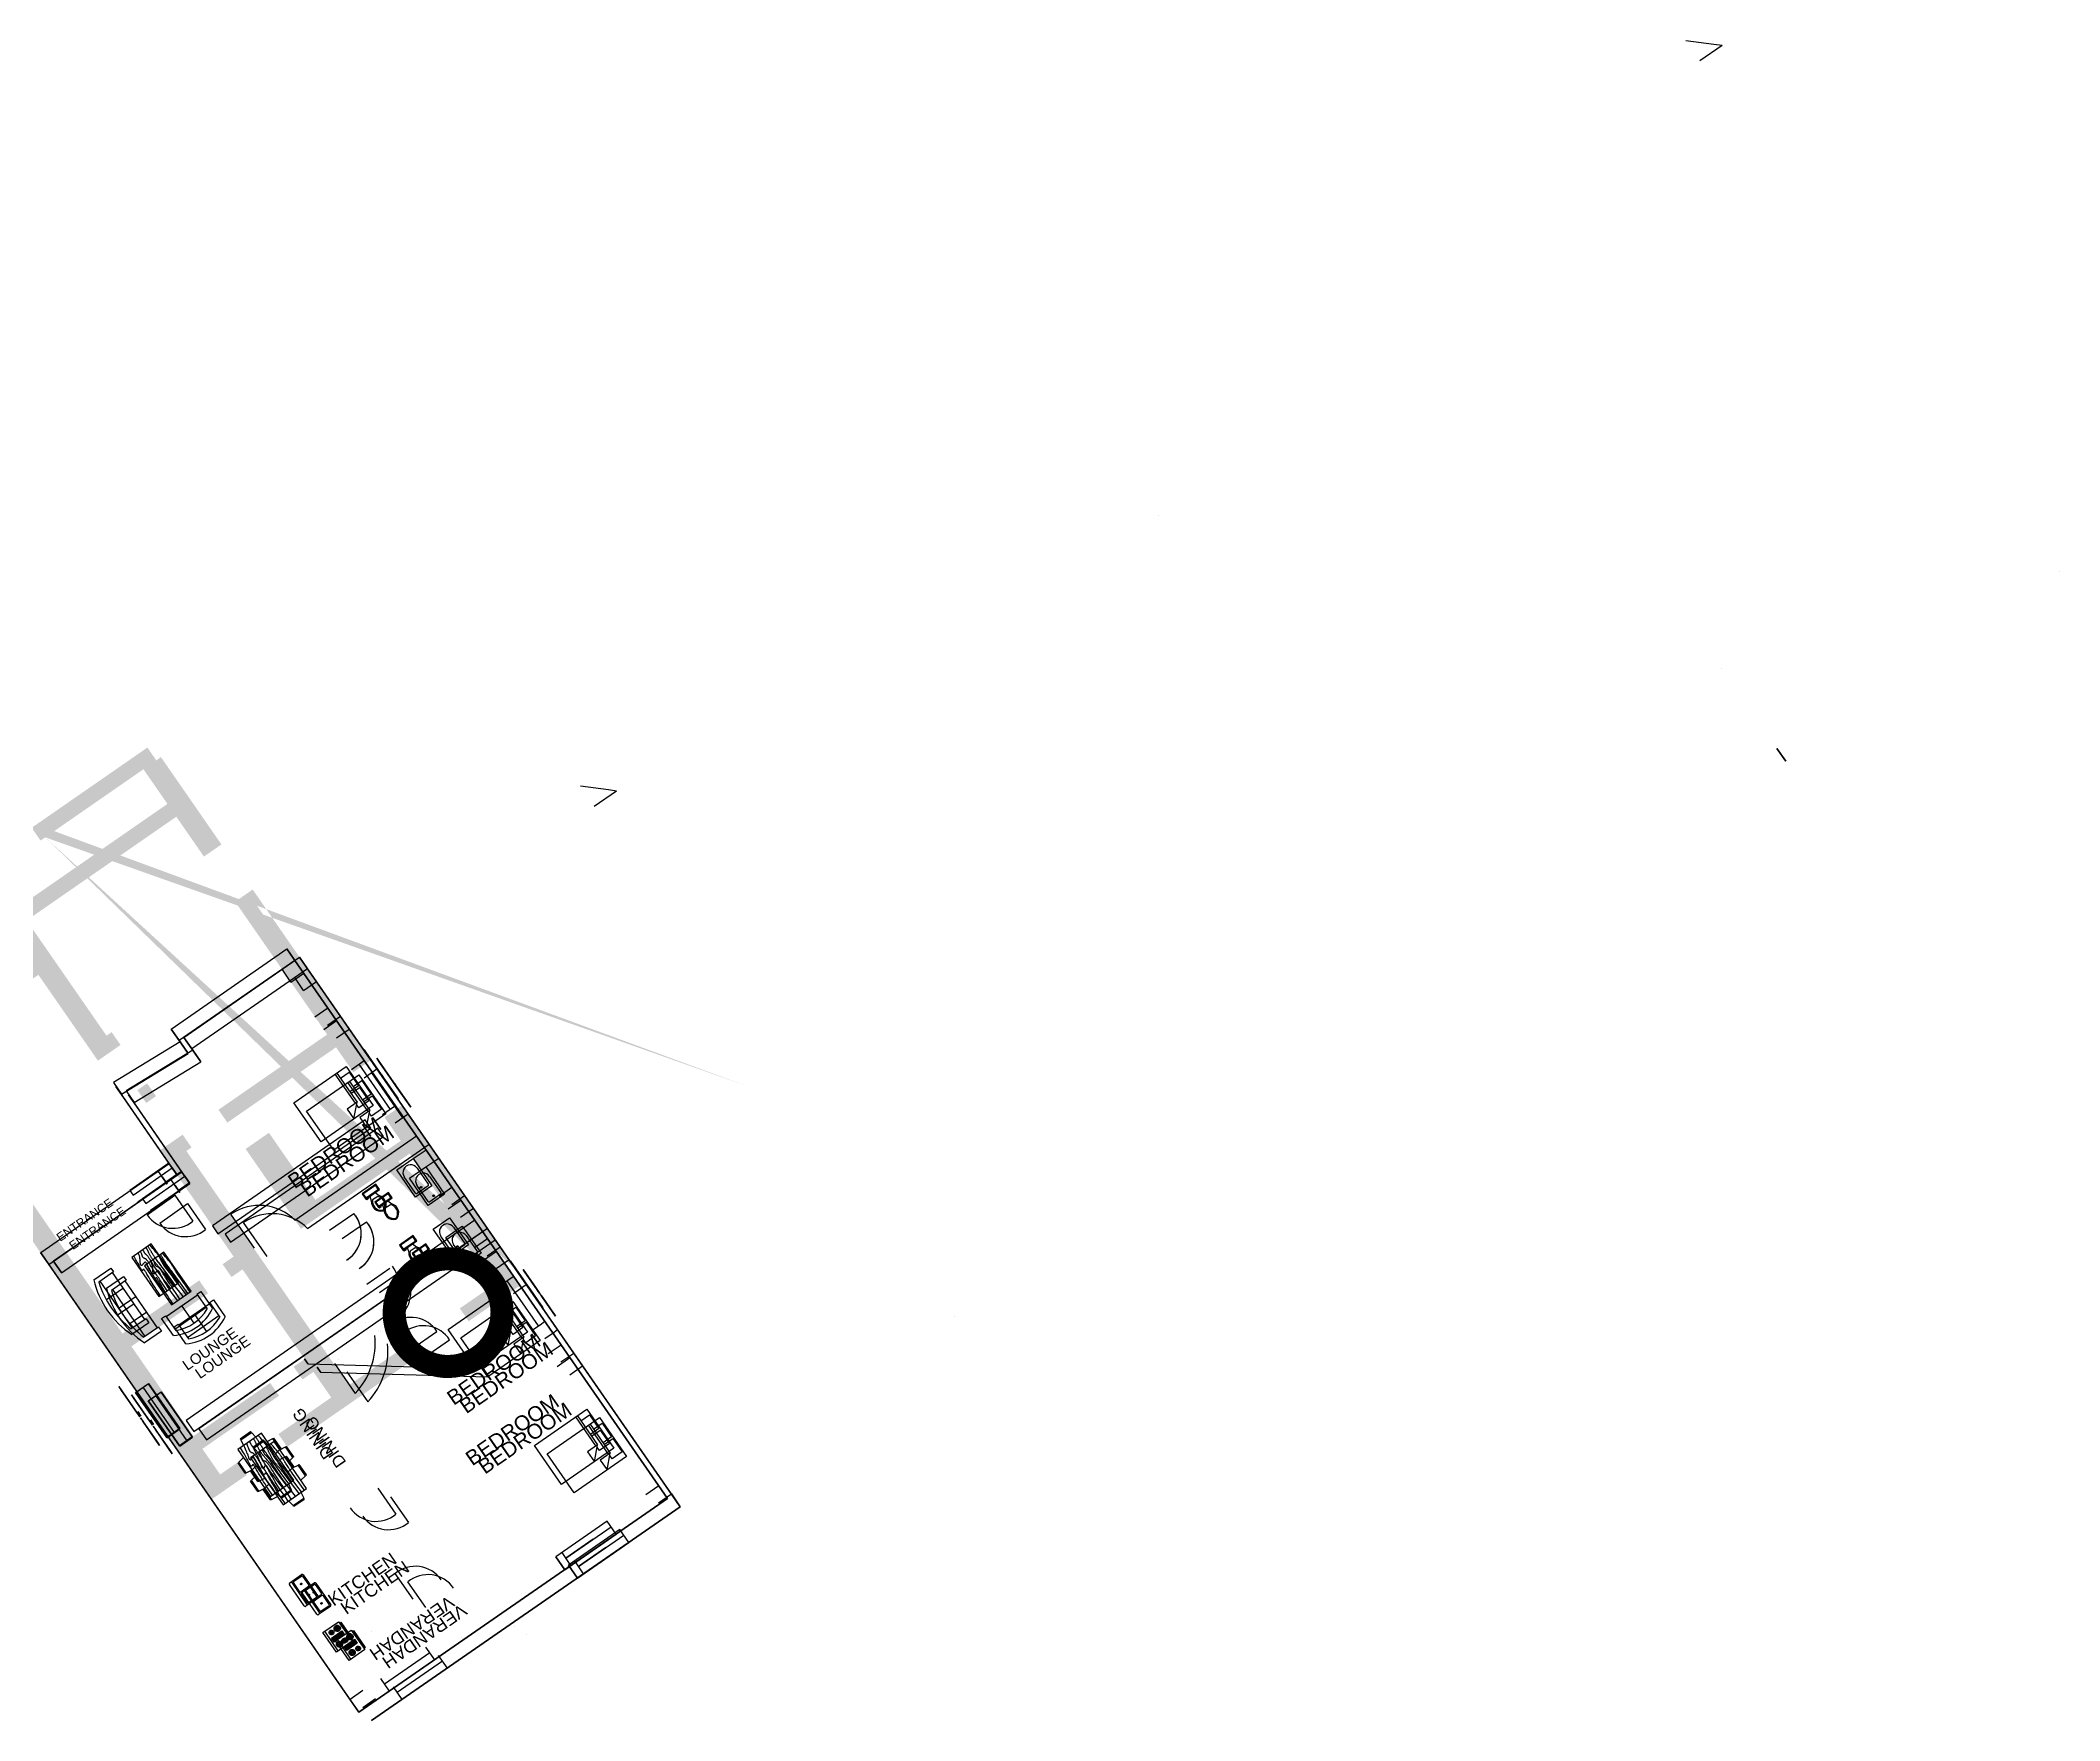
# Model space of a CAD drawing. Header units: millimetres. Extents: x 598487 to 663022, y -3024 to 50667.
import ezdxf

# ---------------------------------------------------------------- set-up
doc = ezdxf.new("R2010")
doc.units = ezdxf.units.MM
doc.layers.get('0').update_dxf_attribs({"color": 250})
for name, color, linetype in [('Doors', 20, 'Continuous'), ('Furniture', 80, 'Continuous'), ('tanks', 254, 'Continuous'), ('Text', 7, 'Continuous'), ('walls', 51, 'Continuous'), ('windows', 10, 'Continuous')]:
    doc.layers.add(name, color=color, linetype=linetype)
doc.styles.get("Standard").update_dxf_attribs({"font": 'arial.ttf'})
pattern_1 = [(90, (-204816.2, 197959.32), (-304.8, 304.8), [304.8, -304.8]), (90, (-204765.4, 197959.32), (-304.8, 304.8), [304.8, -304.8]), (90, (-204714.6, 197959.32), (-304.8, 304.8), [304.8, -304.8]), (90, (-204663.8, 197959.32), (-304.8, 304.8), [304.8, -304.8]), (90, (-204613, 197959.32), (-304.8, 304.8), [304.8, -304.8]), (90, (-204562.2, 197959.32), (-304.8, 304.8), [304.8, -304.8]), (90, (-204511.4, 197959.32), (-304.8, 304.8), [304.8, -304.8]), (360, (-204816.2, 198264.12), (304.8, -304.8), [304.8, -304.8]), (360, (-204816.2, 198314.92), (304.8, -304.8), [304.8, -304.8]), (360, (-204816.2, 198365.72), (304.8, -304.8), [304.8, -304.8]), (360, (-204816.2, 198416.52), (304.8, -304.8), [304.8, -304.8]), (360, (-204816.2, 198467.32), (304.8, -304.8), [304.8, -304.8]), (360, (-204816.2, 198518.12), (304.8, -304.8), [304.8, -304.8]), (360, (-204816.2, 198568.92), (304.8, -304.8), [304.8, -304.8])]

msp = doc.modelspace()

# ---------------------------------------------------------------- texts
at = {"extrusion": (-0.051156, 0.073831, 0.995958), "char_height": 2.5, "attachment_point": 1, "text_direction": (-0.567227, 0.818649, -0.089821)}
for insert in [(608759, 34, -61246), (609164, -232, -66226)]:
    msp.add_mtext_dynamic_manual_height_columns('KITCHEN', width=13.32, gutter_width=12.5, heights=[0], dxfattribs=dict(at, insert=insert))
at = {"layer": 'Text', "extrusion": (-0.051156, 0.073831, 0.995958)}
for s, height, rotation, p in [('BEDROOM', 476.5, 180, (-506562, 327060, -92138)), ('BEDROOM', 476.5, 180, (-506743, 327060, -97138)), ('ENTRANCE', 272.3, 180, (-499449, 324163, -92138)), ('ENTRANCE', 272.3, 180, (-499630, 324163, -97138)), ('LOUNGE', 340.3, 180, (-500436, 329888, -92138)), ('LOUNGE', 340.3, 180, (-500617, 329888, -97138)), ('BEDROOM', 476.5, 180, (-506799, 335679, -92138)), ('BEDROOM', 476.5, 180, (-506979, 335679, -97138)), ('BEDROOM', 476.5, 180, (-506186, 337615, -92138)), ('BEDROOM', 476.5, 180, (-506366, 337615, -97138)), ('DINING', 378.9, 270, (-502784, 334761, -92138)), ('DINING', 378.9, 270, (-502965, 334761, -97138)), ('KITCHEN', 408.4, 180, (-499993, 338782, -92138)), ('KITCHEN', 408.4, 180, (-500174, 338782, -97138)), ('VERANDAH', 402.6, 0, (-503227, 340569, -92138)), ('VERANDAH', 402.6, 0, (-503408, 340569, -97138))]:
    msp.add_text(s, height=height, rotation=rotation, dxfattribs=at).set_placement(p)
at = {"layer": 'Text', "extrusion": (-0.051156, 0.073831, 0.995958), "char_height": 2.5, "attachment_point": 1, "text_direction": (-0.567227, 0.818649, -0.089821)}
for s, width, insert in [('KITCHEN', 2105.24, (608627, -9, -61250)), ('KITCHEN', 173.22, (608617, -64, -61246)), ('KITCHEN', 173.22, (609021, -331, -66226)), ('KITCHEN', 2105.24, (609032, -275, -66230)), ('kitchen', 483.74, (607945, -836, -61224)), ('kitchen', 483.74, (608350, -1102, -66203))]:
    msp.add_mtext_dynamic_manual_height_columns(s, width=width, gutter_width=12.5, heights=[0], dxfattribs=dict(at, insert=insert))
at = {"layer": 'Text', "extrusion": (-0.051156, 0.073831, 0.995958), "char_height": 2.5, "width": 13.66, "attachment_point": 1, "text_direction": (-0.567227, 0.818649, -0.089821)}
for insert in [(608674, 88, -61255), (609078, -178, -66234)]:
    msp.add_mtext('^I{\\fArial|b1|i0|c0|p34;KITCHEN}', dxfattribs=dict(at, insert=insert))
at = {"layer": 'Text', "extrusion": (-0.051156, 0.073831, 0.995958), "char_height": 2.5, "attachment_point": 1, "text_direction": (-0.567227, 0.818649, -0.089821)}
for s, insert in [('\\Pl', (608691, 358, -61274)), ('KITCHEN', (608781, 49, -61246)), ('\\Pl', (609095, 92, -66254)), ('KITCHEN', (609185, -217, -66226))]:
    msp.add_mtext(s, dxfattribs=dict(at, insert=insert))

# ---------------------------------------------------------------- blocks, each defined once
blk = doc.blocks.new('Bath Tub - 26 x 60 in.')
for p, q in [((8, -18), (10, -18)), ((9, -17), (9, -19))]:
    blk.add_line(p, q)
blk.add_lwpolyline([(0, -36), (0, 0), (60, 0), (60, -36)], close=True)
for points in [[(4, -30), (4, -6)], [(6, -4), (42, -4)], [(42, -32), (6, -32)]]:
    blk.add_lwpolyline(points)
for radius in [1.5, 1]:
    blk.add_circle((9, -18), radius)
for centre, radius, start, end in [((5.75, -5.75), 1.77, 81.8699, 188.1301), ((5.75, -30.25), 1.77, 171.8699, 278.1301), ((42, -18), 14, 270, 90)]:
    blk.add_arc(centre, radius, start, end)
blk = doc.blocks.new('Toilet - top')
for p, q in [((-10, -8.5), (-8, -8.5)), ((-10, -9.5), (-10, -8.5)), ((-7, -9.5), (-10, -9.5)), ((-8, -8.5), (-8, -8)), ((-7, -8), (-7, -9.5)), ((-4, -8), (-6, -14)), ((4, -14), (-4, -14)), ((4, -8), (6, -14)), ((9.5, -6), (9.5, -2))]:
    blk.add_line(p, q)
blk.add_lwpolyline([(10.5, -8), (10.5, 0), (-10.5, 0), (-10.5, -8)], close=True)
for points in [[(-9.5, -2), (-9.5, -6)], [(8.5, -1), (-8.5, -1)], [(-8.5, -7), (8.5, -7)]]:
    blk.add_lwpolyline(points)
for centre, radius, start, end in [((-8.6, -1.9), 0.884, 81.8699, 188.1301), ((-8.6, -6.1), 0.884, 171.8699, 278.1301), ((3.5, -21.6), 12.2, 141.4691, 247.9714), ((4.2, -21.8), 11.3, 136.3677, 238.9468), ((-3.5, -21.6), 12.2, 292.0284, 38.5307), ((-4.2, -21.8), 11.3, 301.053, 43.6321), ((8.6, -1.9), 0.884, 351.8699, 98.1301), ((8.6, -6.1), 0.884, 261.8699, 8.1301), ((0, -27.9), 4, 245.7318, 294.2682), ((0, -29), 4, 254.8605, 285.1395)]:
    blk.add_arc(centre, radius, start, end)
blk = doc.blocks.new('Bed - Queen')
at = {"linetype": 'Continuous'}
for p, q in [((0, -80.00003), (0, 0)), ((0, 0), (59.99999, 0)), ((59.99999, 0), (59.99999, -80.00003)), ((0, -14.4), (44.8, -14.4)), ((44.8, -16.8), (0, -16.8)), ((7.99999, -1.2), (28.79998, -1.2)), ((7.99999, -14.4), (7.99999, -1.2)), ((28.79998, -1.2), (28.79998, -14.4)), ((31.19999, -1.2), (51.99999, -1.2)), ((31.19999, -14.4), (31.19999, -1.2)), ((59.99999, -29.6), (44.8, -14.4)), ((44.8, -14.4), (44.8, -29.6)), ((51.99999, -16.4), (46.79936, -16.4)), ((51.99999, -1.2), (51.99999, -16.4)), ((44.8, -29.6), (59.99999, -29.6)), ((59.99999, -80.00003), (0, -80.00003))]:
    blk.add_line(p, q, dxfattribs=at)
blk = doc.blocks.new('Sofa - Roundback 7 ft.')
at = {"linetype": 'Continuous'}
for p, q in [((-36.000027, -34), (-36.000027, -11.4696)), ((-35.999844, -13.3819), (35.9998, -13.3819)), ((-12.00002, -32.4421), (-12.00003, -6.5971)), ((11.99997, -32.4421), (11.99998, -6.5971)), ((35.99998, -34), (35.99998, -11.4696)), ((-36.000027, -32.4421), (35.99998, -32.4421))]:
    blk.add_line(p, q, dxfattribs=at)
for points in [[(-36.000027, -34), (-42.000027, -34), (-42.000027, -8)], [(41.99998, -8), (41.99998, -34), (35.99998, -34)]]:
    blk.add_lwpolyline(points, dxfattribs=at)
for centre, radius, start, end in [((0, -114.25), 114.25, 68.43141, 111.5686), ((-0.00001, -127.1968), 121.1968, 72.72033, 107.2797)]:
    blk.add_arc(centre, radius, start, end, dxfattribs=at)
blk = doc.blocks.new('Sofa - Roundback Loveseat 5 ft.')
at = {"linetype": 'Continuous'}
for p, q in [((-24, -33.99998), (-24, -11.46958)), ((-23.9998, -13.38178), (23.99986, -13.38178)), ((0, -32.44198), (0, -5.99998)), ((24.00004, -33.99998), (24.00004, -11.46958)), ((-24, -32.44198), (24.00004, -32.44198))]:
    blk.add_line(p, q, dxfattribs=at)
for points in [[(-24, -33.99998), (-30, -33.99998), (-30, -7.99998)], [(30.00004, -7.99998), (30.00004, -33.99998), (24.00004, -33.99998)]]:
    blk.add_lwpolyline(points, dxfattribs=at)
for centre, radius, start, end in [((0, -60.24998), 60.24998, 60.13715, 119.8628), ((0, -61.38438), 55.38444, 64.32083, 115.6792)]:
    blk.add_arc(centre, radius, start, end, dxfattribs=at)
blk = doc.blocks.new('Table - Rectangular Woodgrain 60 x 30 in.')
at = {"linetype": 'Continuous'}
for p, q in [((0, 0), (0, -30)), ((60, 0), (0, 0)), ((60, -30), (60, 0)), ((0, -30), (60, -30))]:
    blk.add_line(p, q, dxfattribs=at)
for points in [[(0, -2.4), (4.8155, -2.418), (9.0302, -2.4688), (12.709, -2.5477), (15.9167, -2.65), (18.7181, -2.7711), (21.1781, -2.9063), (23.3616, -3.0508), (25.3333, -3.2), (27.1477, -3.3495), (28.8172, -3.4958), (30.3437, -3.636), (31.7291, -3.7667), (32.9756, -3.8849), (34.0849, -3.9875), (35.059, -4.0714), (35.9, -4.1334), (36.6114, -4.1711), (37.2041, -4.1854), (37.6906, -4.1779), (38.0833, -4.15), (38.3948, -4.1034), (38.6375, -4.0396), (38.8239, -3.9602), (38.9666, -3.8667), (39.0764, -3.7608), (39.1573, -3.6448), (39.2116, -3.521), (39.2416, -3.3917), (39.2498, -3.2593), (39.2385, -3.1261), (39.21, -2.9944), (39.1666, -2.8667), (39.111, -2.7447), (39.0468, -2.6281), (38.978, -2.5163), (38.9083, -2.4083), (38.8418, -2.3035), (38.7823, -2.201), (38.7337, -2.1001), (38.7, -2), (38.6844, -1.9003), (38.6875, -1.8021), (38.7094, -1.707), (38.75, -1.6167), (38.8094, -1.5326), (38.8875, -1.4563), (38.9844, -1.3893), (39.1, -1.3333), (39.2351, -1.2896), (39.3937, -1.2583), (39.5804, -1.2396), (39.8, -1.2333), (40.057, -1.2396), (40.3562, -1.2583), (40.7023, -1.2896), (41.1, -1.3333), (41.5547, -1.3895), (42.0755, -1.4573), (42.6721, -1.5361), (43.3542, -1.625), (44.1316, -1.7233), (45.014, -1.8302), (46.0114, -1.9449), (47.1333, -2.0667), (48.3862, -2.1947), (49.7625, -2.3281), (51.2513, -2.4663), (52.8416, -2.6083), (54.5226, -2.7535), (56.2833, -2.9011), (58.1127, -3.0501), (60, -3.2)], [(0, -9.2), (6.5759, -9.0858), (11.9385, -9.0365), (16.2527, -9.0418), (19.6833, -9.0917), (22.3952, -9.1759), (24.5531, -9.2844), (26.322, -9.4069), (27.8666, -9.5333), (29.3241, -9.6553), (30.7203, -9.7719), (32.0532, -9.8837), (33.3208, -9.9917), (34.5213, -10.0965), (35.6526, -10.199), (36.7128, -10.2999), (37.7, -10.4), (38.6129, -10.4996), (39.4531, -10.5969), (40.223, -10.6895), (40.925, -10.775), (41.5613, -10.8512), (42.1344, -10.9156), (42.6465, -10.966), (43.1, -11), (43.4976, -11.0158), (43.8437, -11.0136), (44.143, -10.9942), (44.4, -10.9583), (44.6195, -10.9069), (44.8062, -10.8406), (44.9648, -10.7603), (45.1, -10.6667), (45.2155, -10.5598), (45.3114, -10.4365), (45.3871, -10.2929), (45.4416, -10.125), (45.4743, -9.929), (45.4844, -9.7011), (45.4709, -9.4371), (45.4333, -9.1333), (45.3716, -8.7883), (45.2896, -8.4104), (45.1919, -8.0107), (45.0833, -7.6), (44.9685, -7.1893), (44.8521, -6.7896), (44.7388, -6.4117), (44.6333, -6.0667), (44.54, -5.7628), (44.4614, -5.4979), (44.4001, -5.2675), (44.3583, -5.0667), (44.3384, -4.8909), (44.3427, -4.7354), (44.3736, -4.5956), (44.4333, -4.4667), (44.5236, -4.3453), (44.6427, -4.2333), (44.7884, -4.1339), (44.9583, -4.05), (45.1501, -3.9849), (45.3614, -3.9417), (45.59, -3.9234), (45.8333, -3.9333), (46.0915, -3.9749), (46.3734, -4.0531), (46.6906, -4.1736), (47.0542, -4.3417), (47.4756, -4.5629), (47.9661, -4.8427), (48.5372, -5.1866), (49.2, -5.6), (49.9676, -6.0844), (50.8594, -6.625), (51.8965, -7.2031), (53.1, -7.8), (54.491, -8.3969), (56.0906, -8.975), (57.9199, -9.5156), (60, -10)], [(0, -12.8), (5.1847, -12.9322), (9.6213, -13.0323), (13.3963, -13.1059), (16.5958, -13.1583), (19.3063, -13.1952), (21.614, -13.2219), (23.6054, -13.2439), (25.3666, -13.2667), (26.9728, -13.2947), (28.4531, -13.3281), (29.8256, -13.3663), (31.1083, -13.4083), (32.3191, -13.4535), (33.476, -13.501), (34.597, -13.5501), (35.7, -13.6), (36.7984, -13.6497), (37.8875, -13.6979), (38.9578, -13.743), (40, -13.7833), (41.0047, -13.8174), (41.9625, -13.8438), (42.864, -13.8607), (43.7, -13.8667), (44.4631, -13.8604), (45.1552, -13.8417), (45.7801, -13.8104), (46.3416, -13.7667), (46.8439, -13.7104), (47.2906, -13.6417), (47.6858, -13.5604), (48.0333, -13.4667), (48.3375, -13.3608), (48.6042, -13.2448), (48.8396, -13.121), (49.05, -12.9917), (49.2417, -12.8593), (49.4208, -12.7261), (49.5937, -12.5944), (49.7667, -12.4667), (49.9452, -12.3451), (50.1323, -12.2313), (50.3303, -12.1268), (50.5416, -12.0333), (50.7686, -11.9524), (51.0135, -11.8854), (51.2788, -11.8341), (51.5666, -11.8), (51.8785, -11.7843), (52.2116, -11.7865), (52.562, -11.8059), (52.926, -11.8417), (53.2998, -11.8931), (53.6795, -11.9594), (54.0614, -12.0397), (54.4416, -12.1333), (54.8223, -12.2401), (55.2293, -12.3625), (55.6942, -12.5037), (56.2489, -12.6667), (56.9251, -12.8547), (57.7545, -13.0708), (58.7689, -13.3182), (60, -13.6)], [(0, -18), (5.124, -17.7273), (9.6609, -17.5057), (13.6705, -17.3303), (17.2125, -17.1958), (20.3467, -17.0973), (23.1328, -17.0297), (25.6307, -16.9878), (27.9, -16.9667), (29.9928, -16.9617), (31.9302, -16.9703), (33.7254, -16.9907), (35.3917, -17.0208), (36.9423, -17.0588), (38.3906, -17.1026), (39.7499, -17.1503), (41.0333, -17.2), (42.2519, -17.2496), (43.4073, -17.2969), (44.4986, -17.3395), (45.525, -17.375), (46.4858, -17.4012), (47.3802, -17.4156), (48.2074, -17.416), (48.9667, -17.4), (49.6583, -17.3662), (50.2872, -17.3167), (50.8595, -17.2547), (51.3812, -17.1833), (51.8584, -17.1057), (52.2971, -17.025), (52.7034, -16.9443), (53.0833, -16.8667), (53.443, -16.7951), (53.789, -16.7313), (54.128, -16.6768), (54.4666, -16.6334), (54.8115, -16.6024), (55.1693, -16.5854), (55.5465, -16.5841), (55.95, -16.6), (56.3828, -16.6337), (56.8346, -16.6823), (57.2915, -16.7418), (57.7396, -16.8084), (58.165, -16.878), (58.5539, -16.9469), (58.8924, -17.0111), (59.1666, -17.0667), (59.3679, -17.1107), (59.5078, -17.1438), (59.6032, -17.1675), (59.6708, -17.1833), (59.7275, -17.193), (59.7901, -17.1979), (59.8753, -17.1998), (60, -17.2)], [(0, -22.4), (8.0098, -22.2501), (14.4094, -22.1011), (19.4168, -21.9535), (23.25, -21.8083), (26.1269, -21.6663), (28.2656, -21.5281), (29.884, -21.3947), (31.2, -21.2667), (32.3967, -21.1448), (33.5172, -21.0292), (34.5697, -20.9198), (35.5625, -20.8167), (36.5037, -20.7198), (37.4015, -20.6292), (38.2642, -20.5448), (39.1, -20.4667), (39.9164, -20.3951), (40.7187, -20.3313), (41.5117, -20.2768), (42.3, -20.2333), (43.0883, -20.2024), (43.8812, -20.1854), (44.6836, -20.1841), (45.5, -20.2), (46.3328, -20.234), (47.1747, -20.2844), (48.0163, -20.3488), (48.8479, -20.425), (49.66, -20.5106), (50.4429, -20.6031), (51.1872, -20.7004), (51.8833, -20.8), (52.5246, -20.8999), (53.1166, -20.9995), (53.6681, -21.0983), (54.1875, -21.1958), (54.6834, -21.2919), (55.1646, -21.3859), (55.6394, -21.4777), (56.1167, -21.5667), (56.6028, -21.6515), (57.0961, -21.7266), (57.5929, -21.7852), (58.0896, -21.8208), (58.5823, -21.8268), (59.0674, -21.7964), (59.5412, -21.723), (60, -21.6)], [(0, -25.2), (8.6355, -25.0504), (15.7026, -24.9031), (21.4049, -24.7606), (25.9458, -24.625), (29.529, -24.4988), (32.3578, -24.3844), (34.6359, -24.284), (36.5667, -24.2), (38.3213, -24.1341), (39.9417, -24.0854), (41.437, -24.0523), (42.8167, -24.0333), (44.0901, -24.0268), (45.2667, -24.0313), (46.3557, -24.0451), (47.3667, -24.0667), (48.309, -24.0947), (49.1928, -24.1287), (50.0284, -24.168), (50.826, -24.2125), (51.5959, -24.2617), (52.3483, -24.3151), (53.0935, -24.3725), (53.8417, -24.4334), (54.6009, -24.497), (55.3699, -24.561), (56.1454, -24.6226), (56.9239, -24.6792), (57.7021, -24.7279), (58.4764, -24.7662), (59.2435, -24.7911), (60, -24.8)], [(0, -28.8), (5.6867, -28.6681), (10.45, -28.5698), (14.407, -28.5012), (17.675, -28.4584), (20.3711, -28.4374), (22.6125, -28.4344), (24.5164, -28.4455), (26.2, -28.4667), (27.762, -28.4947), (29.2276, -28.5281), (30.6033, -28.5663), (31.8958, -28.6084), (33.1118, -28.6535), (34.2578, -28.7011), (35.3405, -28.7501), (36.3666, -28.8), (37.3443, -28.8497), (38.288, -28.8974), (39.2137, -28.9412), (40.1375, -28.9792), (41.0753, -29.0093), (42.0432, -29.0297), (43.0572, -29.0384), (44.1333, -29.0333), (45.2936, -29.0114), (46.5843, -28.9641), (48.0579, -28.8816), (49.7666, -28.7542), (51.7629, -28.5721), (54.0989, -28.3255), (56.8272, -28.0048), (60, -27.6)]]:
    blk.add_lwpolyline(points, dxfattribs=at)
blk = doc.blocks.new('Dining Set - 36 x 72 in.')
at = {"linetype": 'Continuous'}
for p, q in [((-22.2343, 26.00059), (-23.4847, 17.99762)), ((-22.2304, 26), (-5.7608, 26)), ((-22, 27.5), (-22.1562, 26.50042)), ((-5.8416, 26.5), (-22.1534, 26.5)), ((-22, 27.5), (-6, 27.5)), ((-5.8437, 26.49966), (-6, 27.5)), ((-4.5152, 17.99762), (-5.7655, 25.99926)), ((5.7657, 26.00059), (4.5153, 17.99762)), ((5.7696, 26), (22.2392, 26)), ((6, 27.5), (5.8438, 26.50042)), ((22.1584, 26.5), (5.8466, 26.5)), ((6, 27.5), (22, 27.5)), ((22.1563, 26.49966), (22, 27.5)), ((23.4848, 17.99762), (22.2345, 25.99926)), ((-45.5, 8), (-44.5004, 8.15617)), ((-45.5, 8), (-45.5, -8)), ((-44.5, -8.15843), (-44.5, 8.15338)), ((-44.0006, 8.23428), (-35.9976, 9.48474)), ((-44, 8.23041), (-44, -8.23915)), ((36, 18), (-36, 18)), ((-36, 18), (-36, -18)), ((44.0006, 8.23428), (35.9976, 9.48474)), ((36, -18), (36, 18)), ((44, 8.23041), (44, -8.23915)), ((44.5, -8.15843), (44.5, 8.15338)), ((45.5, 8), (44.5005, 8.15617)), ((45.5, 8), (45.5, -8)), ((-44.4997, -8.15631), (-45.5, -8)), ((-35.9976, -9.48476), (-43.9993, -8.2345)), ((-36, -18), (36, -18)), ((-22.2343, -26.0006), (-23.4847, -17.99762)), ((-4.5152, -17.99762), (-5.7655, -25.99928)), ((5.7657, -26.0006), (4.5153, -17.99762)), ((23.4848, -17.99762), (22.2345, -25.99928)), ((35.9976, -9.48476), (43.9993, -8.2345)), ((44.4997, -8.15631), (45.5, -8)), ((-22.2304, -26), (-5.7608, -26)), ((-22, -27.5), (-22.1562, -26.50044)), ((-5.8416, -26.5), (-22.1534, -26.5)), ((-22, -27.5), (-6, -27.5)), ((-5.8437, -26.49967), (-6, -27.5)), ((5.7696, -26), (22.2392, -26)), ((6, -27.5), (5.8438, -26.50044)), ((22.1584, -26.5), (5.8466, -26.5)), ((6, -27.5), (22, -27.5)), ((22.1563, -26.49967), (22, -27.5))]:
    blk.add_line(p, q, dxfattribs=at)
for points in [[(-36, 15), (-31.1772, 14.97754), (-26.8079, 14.91406), (-22.8538, 14.81543), (-19.276, 14.6875), (-16.0362, 14.53613), (-13.0957, 14.36718), (-10.4159, 14.18652), (-7.9583, 14), (-5.6904, 13.81315), (-3.6035, 13.63021), (-1.6954, 13.45508), (0.0365, 13.29166), (1.5945, 13.14388), (2.9811, 13.01562), (4.1988, 12.9108), (5.25, 12.83333), (6.1393, 12.78613), (6.8802, 12.76823), (7.4883, 12.77767), (7.9792, 12.8125), (8.3685, 12.87077), (8.6719, 12.95052), (8.9049, 13.0498), (9.0833, 13.16666), (9.2205, 13.29899), (9.3216, 13.44401), (9.3895, 13.59879), (9.4271, 13.76041), (9.4373, 13.92594), (9.4232, 14.09245), (9.3875, 14.257), (9.3333, 14.41666), (9.2638, 14.56917), (9.1836, 14.71484), (9.0975, 14.85465), (9.0104, 14.98958), (8.9272, 15.1206), (8.8529, 15.2487), (8.7922, 15.37483), (8.75, 15.5), (8.7305, 15.62467), (8.7344, 15.74739), (8.7617, 15.86621), (8.8125, 15.97916), (8.8867, 16.08431), (8.9844, 16.17968), (9.1055, 16.26334), (9.25, 16.33333), (9.4189, 16.38802), (9.6172, 16.42708), (9.8506, 16.45052), (10.125, 16.45833), (10.4463, 16.45052), (10.8203, 16.42708), (11.2529, 16.38802), (11.75, 16.33333), (12.3184, 16.26318), (12.9694, 16.17838), (13.7151, 16.07991), (14.5677, 15.96875), (15.5395, 15.84586), (16.6426, 15.71224), (17.8893, 15.56884), (19.2917, 15.41666), (20.859, 15.25667), (22.5879, 15.08984), (24.4721, 14.91715), (26.5052, 14.73958), (28.6809, 14.5581), (30.9929, 14.3737), (33.4347, 14.18733), (36, 14)], [(-36, 10), (-28.9766, 10.14274), (-23.1725, 10.20442), (-18.4241, 10.19775), (-14.5677, 10.13541), (-11.4399, 10.03011), (-8.877, 9.89453), (-6.7154, 9.74137), (-4.7917, 9.58333), (-2.9698, 9.43082), (-1.2246, 9.28515), (0.4415, 9.14534), (2.026, 9.01041), (3.5266, 8.87939), (4.9408, 8.7513), (6.266, 8.62516), (7.5, 8.5), (8.6411, 8.37549), (9.6914, 8.2539), (10.6538, 8.13818), (11.5312, 8.03125), (12.3267, 7.93603), (13.043, 7.85547), (13.6831, 7.79248), (14.25, 7.75), (14.7471, 7.7303), (15.1797, 7.73307), (15.5537, 7.75732), (15.875, 7.80208), (16.1494, 7.86637), (16.3828, 7.94922), (16.5811, 8.04964), (16.75, 8.16666), (16.8944, 8.29915), (17.0143, 8.44531), (17.1089, 8.60319), (17.1771, 8.77083), (17.218, 8.94629), (17.2305, 9.1276), (17.2137, 9.31282), (17.1667, 9.5), (17.0895, 9.6875), (16.987, 9.875), (16.8649, 10.0625), (16.7292, 10.25), (16.5856, 10.4375), (16.4401, 10.625), (16.2985, 10.8125), (16.1667, 11), (16.05, 11.18733), (15.9518, 11.3737), (15.8752, 11.5581), (15.8229, 11.73958), (15.798, 11.91715), (15.8034, 12.08984), (15.842, 12.25667), (15.9167, 12.41666), (16.0295, 12.56836), (16.1784, 12.70833), (16.3605, 12.83268), (16.5729, 12.9375), (16.8127, 13.01888), (17.0768, 13.07291), (17.3625, 13.0957), (17.6667, 13.08333), (17.9894, 13.03312), (18.3418, 12.94726), (18.7382, 12.82918), (19.1927, 12.68229), (19.7195, 12.51001), (20.3327, 12.31575), (21.0465, 12.10294), (21.875, 11.875), (22.8357, 11.63354), (23.959, 11.37304), (25.2786, 11.08618), (26.8282, 10.76562), (28.6414, 10.40405), (30.752, 9.99414), (33.1936, 9.52856), (36, 9)], [(-36, 5.5), (-30.7157, 5.3348), (-26.069, 5.20963), (-21.9946, 5.11767), (-18.4271, 5.05208), (-15.3009, 5.00602), (-12.5508, 4.97265), (-10.1112, 4.94515), (-7.9167, 4.91666), (-5.909, 4.88167), (-4.0586, 4.83984), (-2.3429, 4.79215), (-0.7396, 4.73958), (0.7739, 4.6831), (2.22, 4.6237), (3.6213, 4.56233), (5, 4.5), (6.373, 4.43782), (7.7344, 4.3776), (9.0723, 4.32129), (10.375, 4.27083), (11.6309, 4.22819), (12.8281, 4.19531), (13.9551, 4.17415), (15, 4.16666), (15.954, 4.17448), (16.819, 4.19791), (17.6001, 4.23698), (18.3021, 4.29166), (18.9299, 4.36198), (19.4883, 4.44791), (19.9823, 4.54948), (20.4167, 4.66666), (20.7969, 4.79899), (21.1302, 4.94401), (21.4245, 5.09879), (21.6875, 5.26041), (21.9271, 5.42594), (22.1511, 5.59245), (22.3672, 5.757), (22.5834, 5.91666), (22.8065, 6.06868), (23.0404, 6.21093), (23.2879, 6.34147), (23.5521, 6.45833), (23.8358, 6.55957), (24.142, 6.64323), (24.4735, 6.70735), (24.8334, 6.75), (25.2235, 6.76969), (25.642, 6.76692), (26.0858, 6.74267), (26.5521, 6.69791), (27.0379, 6.63362), (27.5404, 6.55078), (28.0565, 6.45036), (28.5834, 6.33333), (29.1242, 6.19987), (29.7071, 6.04687), (30.3661, 5.87044), (31.1354, 5.66666), (32.0493, 5.43164), (33.142, 5.16146), (34.4475, 4.85221), (36, 4.5)], [(-36, -1), (-30.7915, -0.6591), (-26.0195, -0.38216), (-21.6519, -0.16284), (-17.6563, 0.00521), (-14.0005, 0.12833), (-10.6523, 0.21289), (-7.5796, 0.26522), (-4.75, 0.29166), (-2.134, 0.29793), (0.2878, 0.28711), (2.5317, 0.26163), (4.6146, 0.22396), (6.5529, 0.17651), (8.3633, 0.12174), (10.0623, 0.06209), (11.6667, 0), (13.1899, -0.06201), (14.6341, -0.1211), (15.9982, -0.17432), (17.2813, -0.21875), (18.4823, -0.25147), (19.6003, -0.26953), (20.6343, -0.27002), (21.5834, -0.25), (22.4481, -0.20768), (23.2357, -0.14584), (23.9549, -0.06836), (24.6146, 0.02083), (25.2235, 0.11784), (25.7904, 0.21875), (26.3241, 0.31966), (26.8334, 0.41666), (27.3265, 0.50618), (27.8099, 0.58593), (28.2894, 0.65397), (28.7709, 0.70833), (29.2601, 0.74707), (29.763, 0.76823), (30.2855, 0.76985), (30.8334, 0.75), (31.4088, 0.70784), (31.9994, 0.64713), (32.589, 0.57275), (33.1615, 0.48958), (33.7008, 0.4025), (34.1908, 0.3164), (34.6153, 0.23616), (34.9584, 0.16666), (35.2099, 0.11165), (35.3848, 0.07031), (35.504, 0.04069), (35.5886, 0.02083), (35.6594, 0.00879), (35.7377, 0.0026), (35.8442, 0.00032), (36, 0)], [(-36, -6.5), (-27.1843, -6.31267), (-20.084, -6.1263), (-14.469, -5.9419), (-10.1094, -5.76042), (-6.7752, -5.58285), (-4.2363, -5.41016), (-2.2629, -5.24333), (-0.625, -5.08334), (0.8708, -4.93099), (2.2715, -4.78646), (3.5872, -4.64974), (4.8281, -4.52084), (6.0046, -4.39974), (7.127, -4.28646), (8.2053, -4.18099), (9.25, -4.08334), (10.2705, -3.99382), (11.2734, -3.91407), (12.2647, -3.84603), (13.25, -3.79167), (14.2354, -3.75293), (15.2266, -3.73177), (16.2295, -3.73015), (17.25, -3.75), (18.2912, -3.79248), (19.3451, -3.85547), (20.4009, -3.93604), (21.4479, -4.03125), (22.4754, -4.13819), (23.4727, -4.25391), (24.4289, -4.37549), (25.3334, -4.5), (26.1785, -4.62492), (26.9694, -4.74935), (27.7145, -4.87281), (28.4219, -4.99479), (29.1, -5.11483), (29.7572, -5.23242), (30.4016, -5.34709), (31.0417, -5.45834), (31.6837, -5.56437), (32.3262, -5.65821), (32.9658, -5.73153), (33.599, -5.77604), (34.2224, -5.78345), (34.8327, -5.74545), (35.4264, -5.65373), (36, -5.5)], [(-36, -10), (-26.4022, -9.81299), (-18.4675, -9.62891), (-11.9839, -9.45069), (-6.7396, -9.28125), (-2.5226, -9.12354), (0.8789, -8.98047), (3.6769, -8.85498), (6.0833, -8.75), (8.2767, -8.66765), (10.3021, -8.60677), (12.1712, -8.56543), (13.8958, -8.54167), (15.4876, -8.53353), (16.9583, -8.53907), (18.3197, -8.55632), (19.5834, -8.58334), (20.7616, -8.61841), (21.8685, -8.66081), (22.9188, -8.71004), (23.9271, -8.76563), (24.9081, -8.82707), (25.8763, -8.89388), (26.8465, -8.96558), (27.8334, -9.04167), (28.8474, -9.12118), (29.8828, -9.20117), (30.93, -9.27824), (31.9792, -9.34896), (33.0205, -9.40991), (34.0443, -9.45768), (35.0407, -9.48885), (36, -9.5)], [(-36, -14.5), (-30.0881, -14.33513), (-25.0332, -14.21224), (-20.7312, -14.12647), (-17.0781, -14.07292), (-13.97, -14.04671), (-11.3027, -14.04297), (-8.9724, -14.05681), (-6.875, -14.08334), (-4.9224, -14.11833), (-3.0905, -14.16016), (-1.3709, -14.20785), (0.2448, -14.26042), (1.7647, -14.3169), (3.1973, -14.3763), (4.5507, -14.43767), (5.8333, -14.5), (7.0554, -14.5621), (8.235, -14.62175), (9.3922, -14.67652), (10.5469, -14.72396), (11.7192, -14.76164), (12.929, -14.78711), (14.1965, -14.79794), (15.5417, -14.79167), (16.9933, -14.76424), (18.6152, -14.70508), (20.4804, -14.60197), (22.6615, -14.44271), (25.2312, -14.21509), (28.2624, -13.9069), (31.8277, -13.50594), (36, -13)]]:
    blk.add_lwpolyline(points, dxfattribs=at)
blk = doc.blocks.new('Range-Oven - 30 in top')
for p, q in [((0, -3), (30, -3)), ((6, -24), (6, -25)), ((8, -25), (8, -24)), ((12, -6), (18, -6)), ((18, -20), (12, -20)), ((13, -20), (13, -6)), ((14, -6), (14, -20)), ((15, -20), (15, -6)), ((16, -6), (16, -20)), ((17, -20), (17, -6)), ((22, -25), (22, -24)), ((24, -24), (24, -25))]:
    blk.add_line(p, q)
for points in [[(0, -24), (0, 0), (30, 0), (30, -24)], [(2, -26), (2, -25), (28, -25), (28, -26)], [(12, -21), (12, -5), (18, -5), (18, -21)]]:
    blk.add_lwpolyline(points, close=True)
for centre, radius in [((6, -9), 4), ((6, -9), 3), ((6, -18), 3), ((6, -9), 2), ((6, -18), 2), ((6, -9), 1), ((6, -18), 1), ((24, -18), 4), ((24, -9), 3), ((24, -18), 3), ((24, -9), 2), ((24, -18), 2), ((24, -9), 1), ((24, -18), 1)]:
    blk.add_circle(centre, radius)
blk = doc.blocks.new('Sink-double - 36 in top')
for p, q in [((-18, -4), (18, -4)), ((-0.75, -18.5), (-0.75, -6.5)), ((0.75, -6.5), (0.75, -18.5))]:
    blk.add_line(p, q)
for points in [[(-16.5, 0), (16.5, 0)], [(-18, -19.5), (-18, -1.5)], [(-16.5, -18.5), (-16.5, -6.5)], [(16.5, -21), (-16.5, -21)], [(-15.5, -5.5), (-1.75, -5.5)], [(-1.75, -19.5), (-15.5, -19.5)], [(1.75, -5.5), (15.5, -5.5)], [(15.5, -19.5), (1.75, -19.5)], [(16.5, -6.5), (16.5, -18.5)], [(18, -1.5), (18, -19.5)]]:
    blk.add_lwpolyline(points)
for centre, radius in [((-8.5, -12.5), 1), ((-8.5, -12.5), 0.5), ((8.5, -12.5), 1), ((8.5, -12.5), 0.5)]:
    blk.add_circle(centre, radius)
for centre, radius, start, end in [((-16.5, -1.5), 1.5, 90, 180), ((16.5, -1.5), 1.5, 0, 90), ((-16.5, -19.5), 1.5, 180, 270), ((-15.5, -6.5), 1, 90, 180), ((-15.5, -18.5), 1, 180, 270), ((-1.75, -6.5), 1, 0, 90), ((-1.75, -18.5), 1, 270, 0), ((1.75, -6.5), 1, 90, 180), ((1.75, -18.5), 1, 180, 270), ((15.5, -6.5), 1, 0, 90), ((15.5, -18.5), 1, 270, 0), ((16.5, -19.5), 1.5, 270, 0)]:
    blk.add_arc(centre, radius, start, end)

# ---------------------------------------------------------------- hatches: boundary and pattern name
at = {"true_color": 0xcd6928, "extrusion": (0.567227, -0.818649, 0.089821)}
h = msp.add_hatch(dxfattribs=at)
h.set_pattern_fill('AR-PARQ1', color=32)
h.set_pattern_definition([(90, (-614801.04, 166779.5), (-304.8, 304.8), [304.8, -304.8]), (90, (-614750.24, 166779.5), (-304.8, 304.8), [304.8, -304.8]), (90, (-614699.44, 166779.5), (-304.8, 304.8), [304.8, -304.8]), (90, (-614648.64, 166779.5), (-304.8, 304.8), [304.8, -304.8]), (90, (-614597.84, 166779.5), (-304.8, 304.8), [304.8, -304.8]), (90, (-614547.04, 166779.5), (-304.8, 304.8), [304.8, -304.8]), (90, (-614496.24, 166779.5), (-304.8, 304.8), [304.8, -304.8]), (360, (-614801.04, 167084.3), (304.8, -304.8), [304.8, -304.8]), (360, (-614801.04, 167135.1), (304.8, -304.8), [304.8, -304.8]), (360, (-614801.04, 167185.9), (304.8, -304.8), [304.8, -304.8]), (360, (-614801.04, 167236.7), (304.8, -304.8), [304.8, -304.8]), (360, (-614801.04, 167287.5), (304.8, -304.8), [304.8, -304.8]), (360, (-614801.04, 167338.3), (304.8, -304.8), [304.8, -304.8]), (360, (-614801.04, 167389.1), (304.8, -304.8), [304.8, -304.8])])
edge = h.paths.add_edge_path()
edge.add_line((510738, -92138), (506238, -92138))
edge.add_line((506238, -92138), (506238, -87138))
edge.add_line((510738, -87138), (506238, -87138))
edge.add_line((510738, -92138), (510738, -87138))
h = msp.add_hatch(dxfattribs=at)
h.set_pattern_fill('AR-PARQ1', color=32)
h.set_pattern_definition([(90, (-614801.04, 166779.5), (-304.8, 304.8), [304.8, -304.8]), (90, (-614750.24, 166779.5), (-304.8, 304.8), [304.8, -304.8]), (90, (-614699.44, 166779.5), (-304.8, 304.8), [304.8, -304.8]), (90, (-614648.64, 166779.5), (-304.8, 304.8), [304.8, -304.8]), (90, (-614597.84, 166779.5), (-304.8, 304.8), [304.8, -304.8]), (90, (-614547.04, 166779.5), (-304.8, 304.8), [304.8, -304.8]), (90, (-614496.24, 166779.5), (-304.8, 304.8), [304.8, -304.8]), (360, (-614801.04, 167084.3), (304.8, -304.8), [304.8, -304.8]), (360, (-614801.04, 167135.1), (304.8, -304.8), [304.8, -304.8]), (360, (-614801.04, 167185.9), (304.8, -304.8), [304.8, -304.8]), (360, (-614801.04, 167236.7), (304.8, -304.8), [304.8, -304.8]), (360, (-614801.04, 167287.5), (304.8, -304.8), [304.8, -304.8]), (360, (-614801.04, 167338.3), (304.8, -304.8), [304.8, -304.8]), (360, (-614801.04, 167389.1), (304.8, -304.8), [304.8, -304.8])])
edge = h.paths.add_edge_path()
edge.add_line((510919, -97138), (506419, -97138))
edge.add_line((506419, -97138), (506419, -92138))
edge.add_line((510919, -92138), (506419, -92138))
edge.add_line((510919, -97138), (510919, -92138))
at = {"true_color": 0xcd6928, "extrusion": (-0.821971, -0.569529, 3.62327e-12)}
h = msp.add_hatch(dxfattribs=at)
h.set_pattern_fill('AR-PARQ1', color=32)
h.set_pattern_definition(pattern_1)
edge = h.paths.add_edge_path()
edge.add_line((348921, -61044), (328006, -62930))
edge.add_line((328006, -62930), (327557, -57950))
edge.add_line((348472, -56064), (327557, -57950))
edge.add_line((348921, -61044), (348472, -56064))
h = msp.add_hatch(dxfattribs=at)
h.set_pattern_fill('AR-PARQ1', color=32)
h.set_pattern_definition(pattern_1)
edge = h.paths.add_edge_path()
edge.add_line((349370, -66024), (328455, -67910))
edge.add_line((328455, -67910), (328006, -62930))
edge.add_line((348921, -61044), (328006, -62930))
edge.add_line((349370, -66024), (348921, -61044))
at = {"true_color": 0xcd6928, "extrusion": (-0.567227, 0.818649, -0.089821)}
h = msp.add_hatch(dxfattribs=at)
h.set_pattern_fill('AR-PARQ1', color=32)
h.set_pattern_definition([(90, (-489093.17, 166779.5), (-304.8, 304.8), [304.8, -304.8]), (90, (-489042.37, 166779.5), (-304.8, 304.8), [304.8, -304.8]), (90, (-488991.57, 166779.5), (-304.8, 304.8), [304.8, -304.8]), (90, (-488940.77, 166779.5), (-304.8, 304.8), [304.8, -304.8]), (90, (-488889.97, 166779.5), (-304.8, 304.8), [304.8, -304.8]), (90, (-488839.17, 166779.5), (-304.8, 304.8), [304.8, -304.8]), (90, (-488788.37, 166779.5), (-304.8, 304.8), [304.8, -304.8]), (360, (-489093.17, 167084.3), (304.8, -304.8), [304.8, -304.8]), (360, (-489093.17, 167135.1), (304.8, -304.8), [304.8, -304.8]), (360, (-489093.17, 167185.9), (304.8, -304.8), [304.8, -304.8]), (360, (-489093.17, 167236.7), (304.8, -304.8), [304.8, -304.8]), (360, (-489093.17, 167287.5), (304.8, -304.8), [304.8, -304.8]), (360, (-489093.17, 167338.3), (304.8, -304.8), [304.8, -304.8]), (360, (-489093.17, 167389.1), (304.8, -304.8), [304.8, -304.8])])
edge = h.paths.add_edge_path()
edge.add_line((-504238, -92138), (-503738, -92138))
edge.add_line((-503738, -92138), (-503738, -87138))
edge.add_line((-504238, -87138), (-503738, -87138))
edge.add_line((-504238, -92138), (-504238, -87138))
edge = h.paths.add_edge_path()
edge.add_line((-510738, -92138), (-504238, -92138))
edge.add_line((-504238, -92138), (-504238, -87138))
edge.add_line((-510738, -87138), (-504238, -87138))
edge.add_line((-510738, -92138), (-510738, -87138))
h = msp.add_hatch(dxfattribs=at)
h.set_pattern_fill('AR-PARQ1', color=32)
h.set_pattern_definition([(90, (-489093.17, 166779.5), (-304.8, 304.8), [304.8, -304.8]), (90, (-489042.37, 166779.5), (-304.8, 304.8), [304.8, -304.8]), (90, (-488991.57, 166779.5), (-304.8, 304.8), [304.8, -304.8]), (90, (-488940.77, 166779.5), (-304.8, 304.8), [304.8, -304.8]), (90, (-488889.97, 166779.5), (-304.8, 304.8), [304.8, -304.8]), (90, (-488839.17, 166779.5), (-304.8, 304.8), [304.8, -304.8]), (90, (-488788.37, 166779.5), (-304.8, 304.8), [304.8, -304.8]), (360, (-489093.17, 167084.3), (304.8, -304.8), [304.8, -304.8]), (360, (-489093.17, 167135.1), (304.8, -304.8), [304.8, -304.8]), (360, (-489093.17, 167185.9), (304.8, -304.8), [304.8, -304.8]), (360, (-489093.17, 167236.7), (304.8, -304.8), [304.8, -304.8]), (360, (-489093.17, 167287.5), (304.8, -304.8), [304.8, -304.8]), (360, (-489093.17, 167338.3), (304.8, -304.8), [304.8, -304.8]), (360, (-489093.17, 167389.1), (304.8, -304.8), [304.8, -304.8])])
edge = h.paths.add_edge_path()
edge.add_line((-504419, -97138), (-503919, -97138))
edge.add_line((-503919, -97138), (-503919, -92138))
edge.add_line((-504419, -92138), (-503919, -92138))
edge.add_line((-504419, -97138), (-504419, -92138))
edge = h.paths.add_edge_path()
edge.add_line((-510919, -97138), (-504419, -97138))
edge.add_line((-504419, -97138), (-504419, -92138))
edge.add_line((-510919, -92138), (-504419, -92138))
edge.add_line((-510919, -97138), (-510919, -92138))
at = {"extrusion": (-0.821971, -0.569529, 1.33703e-10)}
h = msp.add_hatch(dxfattribs=at)
h.set_pattern_fill('AR-BRELM', color=256)
h.set_pattern_definition([(5.1533, (328006.12, -62930.16), (-12.1694, 134.9364), [193.675, -9.525]), (5.1533, (328000.99, -62873.24), (-12.1694, 134.9364), [193.675, -9.525]), (5.1533, (328050.63, -62858.13), (-12.1694, 134.9364), [92.075, -9.525]), (5.1533, (328045.5, -62801.21), (-12.1694, 134.9364), [92.075, -9.525]), (95.1533, (328006.12, -62930.16), (-202.379, -18.252), [57.15, -78.334]), (95.1533, (327996.64, -62931.02), (-202.379, -18.252), [57.15, -78.334]), (95.1533, (328050.63, -62858.13), (-101.1893, -9.1259), [57.15, -78.334]), (95.1533, (328041.15, -62858.99), (-101.1893, -9.1259), [57.15, -78.334])])
edge = h.paths.add_edge_path()
edge.add_line((328504, -62885), (328006, -62930))
edge.add_line((328006, -62930), (327557, -57950))
edge.add_line((328055, -57905), (327557, -57950))
edge.add_line((328504, -62885), (328055, -57905))
edge = h.paths.add_edge_path(flags=16)
edge.add_line((328006, -62930), (328006, -62930))
edge.add_line((328006, -62930), (327557, -57950))
edge.add_line((327557, -57950), (327557, -57950))
edge.add_line((328006, -62930), (327557, -57950))
h = msp.add_hatch(dxfattribs=at)
h.set_pattern_fill('AR-BRELM', color=256)
h.set_pattern_definition([(5.1533, (328455.23, -67909.95), (-12.1694, 134.9364), [193.675, -9.525]), (5.1533, (328450.1, -67853.03), (-12.1694, 134.9364), [193.675, -9.525]), (5.1533, (328499.74, -67837.92), (-12.1694, 134.9364), [92.075, -9.525]), (5.1533, (328494.61, -67781), (-12.1694, 134.9364), [92.075, -9.525]), (95.1533, (328455.23, -67909.95), (-202.379, -18.252), [57.15, -78.334]), (95.1533, (328445.74, -67910.8), (-202.379, -18.252), [57.15, -78.334]), (95.1533, (328499.74, -67837.92), (-101.1893, -9.1259), [57.15, -78.334]), (95.1533, (328490.25, -67838.78), (-101.1893, -9.1259), [57.15, -78.334])])
edge = h.paths.add_edge_path()
edge.add_line((328953, -67865), (328455, -67910))
edge.add_line((328455, -67910), (328006, -62930))
edge.add_line((328504, -62885), (328006, -62930))
edge.add_line((328953, -67865), (328504, -62885))
edge = h.paths.add_edge_path(flags=16)
edge.add_line((328455, -67910), (328455, -67910))
edge.add_line((328455, -67910), (328006, -62930))
edge.add_line((328006, -62930), (328006, -62930))
edge.add_line((328455, -67910), (328006, -62930))
at = {"extrusion": (-0.567227, 0.818649, -0.089821)}
h = msp.add_hatch(dxfattribs=at)
h.set_pattern_fill('AR-BRELM', color=256)
h.set_pattern_definition([(5e-13, (-506237.85, -92137.79), (-1e-12, 135.484), [193.675, -9.525]), (5e-13, (-506237.85, -92080.64), (-1e-12, 135.484), [193.675, -9.525]), (5e-13, (-506187.05, -92070.05), (-1e-12, 135.484), [92.075, -9.525]), (5e-13, (-506187.05, -92012.9), (-1e-12, 135.484), [92.075, -9.525]), (90, (-506237.85, -92137.8), (-203.2, -2e-12), [57.15, -78.334]), (90, (-506247.37, -92137.8), (-203.2, -2e-12), [57.15, -78.334]), (90, (-506187.05, -92070.05), (-101.6, -9e-13), [57.15, -78.334]), (90, (-506196.57, -92070.05), (-101.6, -9e-13), [57.15, -78.334])])
edge = h.paths.add_edge_path()
edge.add_line((-504238, -92138), (-503738, -92138))
edge.add_line((-503738, -92138), (-503738, -87138))
edge.add_line((-504238, -87138), (-503738, -87138))
edge.add_line((-504238, -92138), (-504238, -87138))
h.paths.add_polyline_path([(-506238, -87138), (-503746, -87138), (-503746, -92138), (-506238, -92138)])
h = msp.add_hatch(dxfattribs=at)
h.set_pattern_fill('AR-BRELM', color=256)
h.set_pattern_definition([(5e-13, (-506418.55, -97137.79), (-1e-12, 135.484), [193.675, -9.525]), (5e-13, (-506418.55, -97080.64), (-1e-12, 135.484), [193.675, -9.525]), (5e-13, (-506367.75, -97070.05), (-1e-12, 135.484), [92.075, -9.525]), (5e-13, (-506367.75, -97012.9), (-1e-12, 135.484), [92.075, -9.525]), (90, (-506418.55, -97137.8), (-203.2, -2e-12), [57.15, -78.334]), (90, (-506428.07, -97137.8), (-203.2, -2e-12), [57.15, -78.334]), (90, (-506367.75, -97070.05), (-101.6, -9e-13), [57.15, -78.334]), (90, (-506377.27, -97070.05), (-101.6, -9e-13), [57.15, -78.334])])
edge = h.paths.add_edge_path()
edge.add_line((-504419, -97138), (-503919, -97138))
edge.add_line((-503919, -97138), (-503919, -92138))
edge.add_line((-504419, -92138), (-503919, -92138))
edge.add_line((-504419, -97138), (-504419, -92138))
h.paths.add_polyline_path([(-506419, -92138), (-503927, -92138), (-503927, -97138), (-506419, -97138)])
at = {"true_color": 0xcd6928, "extrusion": (-0.821971, -0.569529, -1.54981e-16)}
h = msp.add_hatch(dxfattribs=at)
h.set_pattern_fill('AR-BRELM', color=32)
h.set_pattern_definition([(5.1533, (328475.09, -62887.87), (-12.1694, 134.9364), [193.675, -9.525]), (5.1533, (328469.96, -62830.95), (-12.1694, 134.9364), [193.675, -9.525]), (5.1533, (328519.6, -62815.84), (-12.1694, 134.9364), [92.075, -9.525]), (5.1533, (328514.47, -62758.92), (-12.1694, 134.9364), [92.075, -9.525]), (95.1533, (328475.1, -62887.87), (-202.3786, -18.252), [57.15, -78.334]), (95.1533, (328465.6, -62888.72), (-202.3786, -18.252), [57.15, -78.334]), (95.1533, (328519.6, -62815.84), (-101.1893, -9.1259), [57.15, -78.334]), (95.1533, (328510.11, -62816.69), (-101.1893, -9.1259), [57.15, -78.334])])
edge = h.paths.add_edge_path()
edge.add_line((331492, -62616), (328504, -62885))
edge.add_line((328504, -62885), (328055, -57905))
edge.add_line((331043, -57636), (328055, -57905))
edge.add_line((331492, -62616), (331043, -57636))
h = msp.add_hatch(dxfattribs=at)
h.set_pattern_fill('AR-BRELM', color=32)
h.set_pattern_definition([(5.1533, (328924.2, -67867.66), (-12.1694, 134.9364), [193.675, -9.525]), (5.1533, (328919.06, -67810.74), (-12.1694, 134.9364), [193.675, -9.525]), (5.1533, (328968.71, -67795.63), (-12.1694, 134.9364), [92.075, -9.525]), (5.1533, (328963.57, -67738.71), (-12.1694, 134.9364), [92.075, -9.525]), (95.1533, (328924.2, -67867.66), (-202.3786, -18.252), [57.15, -78.334]), (95.1533, (328914.71, -67868.51), (-202.3786, -18.252), [57.15, -78.334]), (95.1533, (328968.71, -67795.63), (-101.1893, -9.1259), [57.15, -78.334]), (95.1533, (328959.22, -67796.48), (-101.1893, -9.1259), [57.15, -78.334])])
edge = h.paths.add_edge_path()
edge.add_line((331941, -67596), (328953, -67865))
edge.add_line((328953, -67865), (328504, -62885))
edge.add_line((331492, -62616), (328504, -62885))
edge.add_line((331941, -67596), (331492, -62616))
at = {"extrusion": (-0.567227, 0.818649, -0.089821)}
h = msp.add_hatch(dxfattribs=at)
h.set_pattern_fill('AR-BRELM', color=256)
h.set_pattern_definition([(5e-13, (-503641.72, -91944.79), (-1e-12, 135.484), [193.675, -9.525]), (5e-13, (-503641.72, -91887.64), (-1e-12, 135.484), [193.675, -9.525]), (5e-13, (-503590.92, -91877.04), (-1e-12, 135.484), [92.075, -9.525]), (5e-13, (-503590.92, -91819.9), (-1e-12, 135.484), [92.075, -9.525]), (90, (-503641.72, -91944.79), (-203.2, -2e-12), [57.15, -78.334]), (90, (-503651.25, -91944.79), (-203.2, -2e-12), [57.15, -78.334]), (90, (-503590.92, -91877.04), (-101.6, -9e-13), [57.15, -78.334]), (90, (-503600.45, -91877.04), (-101.6, -9e-13), [57.15, -78.334])])
edge = h.paths.add_edge_path()
edge.add_line((-503783, -86557), (-503355, -86557))
edge.add_line((-503783, -92268), (-503783, -87268))
edge.add_line((-503952, -91468), (-503524, -91468))
edge.add_line((-503355, -92268), (-503355, -87268))
h = msp.add_hatch(dxfattribs=at)
h.set_pattern_fill('AR-BRELM', color=256)
h.set_pattern_definition([(5e-13, (-503737.85, -92137.79), (-1e-12, 135.484), [193.675, -9.525]), (5e-13, (-503737.85, -92080.64), (-1e-12, 135.484), [193.675, -9.525]), (5e-13, (-503687.05, -92070.05), (-1e-12, 135.484), [92.075, -9.525]), (5e-13, (-503687.05, -92012.9), (-1e-12, 135.484), [92.075, -9.525]), (90, (-503737.85, -92137.8), (-203.2, -2e-12), [57.15, -78.334]), (90, (-503747.37, -92137.8), (-203.2, -2e-12), [57.15, -78.334]), (90, (-503687.05, -92070.05), (-101.6, -9e-13), [57.15, -78.334]), (90, (-503696.57, -92070.05), (-101.6, -9e-13), [57.15, -78.334])])
h.paths.add_polyline_path([(-503738, -87138), (-502216, -87138), (-502216, -89145), (-503738, -89145)])
h = msp.add_hatch(dxfattribs=at)
h.set_pattern_fill('AR-BRELM', color=256)
h.set_pattern_definition([(5e-13, (-503918.55, -97137.79), (-1e-12, 135.484), [193.675, -9.525]), (5e-13, (-503918.55, -97080.64), (-1e-12, 135.484), [193.675, -9.525]), (5e-13, (-503867.75, -97070.05), (-1e-12, 135.484), [92.075, -9.525]), (5e-13, (-503867.75, -97012.9), (-1e-12, 135.484), [92.075, -9.525]), (90, (-503918.55, -97137.8), (-203.2, -2e-12), [57.15, -78.334]), (90, (-503928.07, -97137.8), (-203.2, -2e-12), [57.15, -78.334]), (90, (-503867.75, -97070.05), (-101.6, -9e-13), [57.15, -78.334]), (90, (-503877.27, -97070.05), (-101.6, -9e-13), [57.15, -78.334])])
h.paths.add_polyline_path([(-503919, -92138), (-502397, -92138), (-502397, -94145), (-503919, -94145)])
h = msp.add_hatch(dxfattribs=at)
h.set_pattern_fill('AR-BRELM', color=256)
h.set_pattern_definition([(5e-13, (-503822.42, -96944.79), (-1e-12, 135.484), [193.675, -9.525]), (5e-13, (-503822.42, -96887.64), (-1e-12, 135.484), [193.675, -9.525]), (5e-13, (-503771.62, -96877.04), (-1e-12, 135.484), [92.075, -9.525]), (5e-13, (-503771.62, -96819.9), (-1e-12, 135.484), [92.075, -9.525]), (90, (-503822.42, -96944.79), (-203.2, -2e-12), [57.15, -78.334]), (90, (-503831.94, -96944.79), (-203.2, -2e-12), [57.15, -78.334]), (90, (-503771.62, -96877.04), (-101.6, -9e-13), [57.15, -78.334]), (90, (-503781.14, -96877.04), (-101.6, -9e-13), [57.15, -78.334])])
edge = h.paths.add_edge_path()
edge.add_line((-503964, -91557), (-503536, -91557))
edge.add_line((-503964, -97268), (-503964, -92268))
edge.add_line((-504133, -96468), (-503705, -96468))
edge.add_line((-503536, -97268), (-503536, -92268))
at = {"true_color": 0xcd6928, "extrusion": (-0.567227, 0.818649, -0.089821)}
h = msp.add_hatch(dxfattribs=at)
h.set_pattern_fill('AR-PARQ1', color=32)
h.set_pattern_definition([(90, (-489093.17, 166779.5), (-304.8, 304.8), [304.8, -304.8]), (90, (-489042.37, 166779.5), (-304.8, 304.8), [304.8, -304.8]), (90, (-488991.57, 166779.5), (-304.8, 304.8), [304.8, -304.8]), (90, (-488940.77, 166779.5), (-304.8, 304.8), [304.8, -304.8]), (90, (-488889.97, 166779.5), (-304.8, 304.8), [304.8, -304.8]), (90, (-488839.17, 166779.5), (-304.8, 304.8), [304.8, -304.8]), (90, (-488788.37, 166779.5), (-304.8, 304.8), [304.8, -304.8]), (360, (-489093.17, 167084.3), (304.8, -304.8), [304.8, -304.8]), (360, (-489093.17, 167135.1), (304.8, -304.8), [304.8, -304.8]), (360, (-489093.17, 167185.9), (304.8, -304.8), [304.8, -304.8]), (360, (-489093.17, 167236.7), (304.8, -304.8), [304.8, -304.8]), (360, (-489093.17, 167287.5), (304.8, -304.8), [304.8, -304.8]), (360, (-489093.17, 167338.3), (304.8, -304.8), [304.8, -304.8]), (360, (-489093.17, 167389.1), (304.8, -304.8), [304.8, -304.8])])
edge = h.paths.add_edge_path()
edge.add_line((-502220, -92138), (-499238, -92138))
edge.add_line((-499238, -92138), (-499238, -87138))
edge.add_line((-502220, -87138), (-499238, -87138))
edge.add_line((-502220, -92138), (-502220, -87138))
edge = h.paths.add_edge_path()
edge.add_line((-499238, -92138), (-498738, -92138))
edge.add_line((-498738, -92138), (-498738, -87138))
edge.add_line((-499238, -87138), (-498738, -87138))
edge.add_line((-499238, -92138), (-499238, -87138))
h = msp.add_hatch(dxfattribs=at)
h.set_pattern_fill('AR-PARQ1', color=32)
h.set_pattern_definition([(90, (-489093.17, 166779.5), (-304.8, 304.8), [304.8, -304.8]), (90, (-489042.37, 166779.5), (-304.8, 304.8), [304.8, -304.8]), (90, (-488991.57, 166779.5), (-304.8, 304.8), [304.8, -304.8]), (90, (-488940.77, 166779.5), (-304.8, 304.8), [304.8, -304.8]), (90, (-488889.97, 166779.5), (-304.8, 304.8), [304.8, -304.8]), (90, (-488839.17, 166779.5), (-304.8, 304.8), [304.8, -304.8]), (90, (-488788.37, 166779.5), (-304.8, 304.8), [304.8, -304.8]), (360, (-489093.17, 167084.3), (304.8, -304.8), [304.8, -304.8]), (360, (-489093.17, 167135.1), (304.8, -304.8), [304.8, -304.8]), (360, (-489093.17, 167185.9), (304.8, -304.8), [304.8, -304.8]), (360, (-489093.17, 167236.7), (304.8, -304.8), [304.8, -304.8]), (360, (-489093.17, 167287.5), (304.8, -304.8), [304.8, -304.8]), (360, (-489093.17, 167338.3), (304.8, -304.8), [304.8, -304.8]), (360, (-489093.17, 167389.1), (304.8, -304.8), [304.8, -304.8])])
edge = h.paths.add_edge_path()
edge.add_line((-502401, -97138), (-499419, -97138))
edge.add_line((-499419, -97138), (-499419, -92138))
edge.add_line((-502401, -92138), (-499419, -92138))
edge.add_line((-502401, -97138), (-502401, -92138))
edge = h.paths.add_edge_path()
edge.add_line((-499419, -97138), (-498919, -97138))
edge.add_line((-498919, -97138), (-498919, -92138))
edge.add_line((-499419, -92138), (-498919, -92138))
edge.add_line((-499419, -97138), (-499419, -92138))
at = {"true_color": 0xcd6928, "extrusion": (-0.821971, -0.569529, 9.27113e-15)}
h = msp.add_hatch(dxfattribs=at)
h.set_pattern_fill('AR-CONC', color=32)
h.set_pattern_definition([(50, (-204816.2, 197959.32), (182.18467, -15.939086), [19.05, -209.55]), (355, (-204816.2, 197959.32), (-35.24342, 191.056845), [15.24, -167.640584]), (100.451445, (-204801.01, 197957.99), (146.941247, 175.11775), [16.19001, -178.090245]), (46.1842, (-204816.2, 198010.12), (271.07904, -42.04233), [28.575, -314.325]), (96.63556, (-204793.6, 198006.6), (237.40413, 247.42612), [24.28502, -267.13561]), (351.18415, (-204816.2, 198010.12), (237.40413, 247.42612), [22.85997, -251.45973]), (21, (-204790.8, 197997.42), (151.61439, -102.2652), [19.05, -209.55]), (326, (-204790.8, 197997.42), (61.80203, 184.187966), [15.24, -167.64]), (71.451445, (-204778.16, 197988.9), (213.41642, 81.92277), [16.19001, -178.08994]), (37.5, (-204816.195, 197959.317), (3.088603, 84.555039), [0, -165.608, 0, -170.18, 0, -168.275]), (7.5, (-204816.195, 197959.32), (66.819663, 100.180575), [0, -97.028, 0, -161.798, 0, -64.135]), (327.5, (-204872.84, 197959.317), (135.590595, -5.728744), [0, -63.5, 0, -198.12, 0, -262.89]), (317.5, (-204898.24, 197959.32), (148.129181, 25.42649), [0, -82.55, 0, -131.572, 0, -186.69])])
h.paths.add_polyline_path([(334382, -57335), (331541, -57591), (331676, -59085), (333477, -58923), (333657, -60914), (331855, -61077), (331990, -62571), (334831, -62315)])
h.paths.add_polyline_path([(339998, -58334), (339703, -58361), (339882, -60353), (340178, -60326)], flags=17)
h.paths.add_polyline_path([(336369, -57156), (335276, -57254), (335725, -62234), (336819, -62135), (336684, -60641), (335928, -60710), (335749, -58718), (336504, -58650)])
h.paths.add_polyline_path([(335276, -57254), (334880, -57290), (335329, -62270), (335725, -62234)])
h.paths.add_polyline_path([(334880, -57290), (334382, -57335), (334831, -62315), (335329, -62270)])
h.paths.add_polyline_path([(338365, -56976), (337367, -57066), (337501, -58560), (338227, -58494), (338406, -60486), (337681, -60552), (337816, -62045), (338815, -61955)])
h.paths.add_polyline_path([(337367, -57066), (336872, -57110), (337006, -58604), (337501, -58560)])
h.paths.add_polyline_path([(336872, -57110), (336374, -57155), (336508, -58649), (337006, -58604)])
h.paths.add_polyline_path([(337681, -60552), (337186, -60596), (337321, -62090), (337816, -62045)])
h.paths.add_polyline_path([(337186, -60596), (336688, -60641), (336823, -62135), (337321, -62090)])
h.paths.add_polyline_path([(340178, -60326), (339882, -60353), (339703, -58361), (339998, -58334), (339863, -56841), (338884, -56929), (339334, -61909), (340313, -61820)])
h.paths.add_polyline_path([(338863, -56931), (338365, -56976), (338815, -61955), (339313, -61910)])
h.paths.add_polyline_path([(341643, -58186), (340023, -58332), (340202, -60324), (341823, -60178)], flags=17)
h.paths.add_polyline_path([(342496, -56603), (339888, -56838), (340023, -58332), (341643, -58186), (341823, -60178), (340202, -60324), (340337, -61818), (342945, -61583)])
h.paths.add_polyline_path([(346480, -56244), (342994, -56558), (343443, -61538), (346929, -61224)])
h.paths.add_polyline_path([(347974, -56109), (346978, -56199), (347427, -61179), (348423, -61089)])
h.paths.add_polyline_path([(346978, -56199), (346494, -56243), (346943, -61222), (347427, -61179)])
h.paths.add_polyline_path([(348472, -56064), (347974, -56109), (348423, -61089), (348921, -61044)])
h.paths.add_polyline_path([(342994, -56558), (342496, -56603), (342945, -61583), (343443, -61538)])
h.paths.add_polyline_path([(331541, -57591), (331043, -57636), (331223, -59628), (331581, -59596), (331536, -59098), (331676, -59085)])
h.paths.add_polyline_path([(331581, -59596), (331223, -59628), (331492, -62616), (331990, -62571), (331855, -61077), (331716, -61089)])
h = msp.add_hatch(dxfattribs=at)
h.set_pattern_fill('AR-BRELM', color=32)
h.set_pattern_definition([(5.15334, (356118.38, -52551.77), (-12.1694, 134.93636), [193.675, -9.525]), (5.15334, (356113.25, -52494.85), (-12.1694, 134.93636), [193.675, -9.525]), (5.15334, (356162.9, -52479.74), (-12.1694, 134.93636), [92.075, -9.525]), (5.15334, (356157.76, -52422.82), (-12.1694, 134.93636), [92.075, -9.525]), (95.1533, (356118.38, -52551.77), (-202.3786, -18.2517), [57.15, -78.334]), (95.1533, (356108.9, -52552.63), (-202.3786, -18.2517), [57.15, -78.334]), (95.15334, (356162.89, -52479.74), (-101.18932, -9.12586), [57.15, -78.334]), (95.15334, (356153.41, -52480.6), (-101.18932, -9.12586), [57.15, -78.334])])
h.paths.add_polyline_path([(334831, -62315), (331990, -62571), (332125, -64065), (333926, -63902), (334106, -65894), (332304, -66057), (332439, -67551), (335280, -67294)])
h.paths.add_polyline_path([(340447, -63314), (340152, -63341), (340331, -65333), (340627, -65306)], flags=17)
h.paths.add_polyline_path([(336819, -62135), (335725, -62234), (336174, -67214), (337268, -67115), (337133, -65621), (336377, -65689), (336198, -63697), (336953, -63629)])
h.paths.add_polyline_path([(335725, -62234), (335329, -62270), (335778, -67250), (336174, -67214)])
h.paths.add_polyline_path([(335329, -62270), (334831, -62315), (335280, -67294), (335778, -67250)])
h.paths.add_polyline_path([(338815, -61955), (337816, -62045), (337951, -63539), (338676, -63474), (338855, -65466), (338130, -65531), (338265, -67025), (339264, -66935)])
h.paths.add_polyline_path([(337816, -62045), (337321, -62090), (337455, -63584), (337951, -63539)])
h.paths.add_polyline_path([(337321, -62090), (336823, -62135), (336957, -63629), (337455, -63584)])
h.paths.add_polyline_path([(338130, -65531), (337635, -65576), (337770, -67070), (338265, -67025)])
h.paths.add_polyline_path([(337635, -65576), (337137, -65621), (337272, -67115), (337770, -67070)])
h.paths.add_polyline_path([(340627, -65306), (340331, -65333), (340152, -63341), (340447, -63314), (340313, -61820), (339334, -61909), (339783, -66888), (340762, -66800)])
h.paths.add_polyline_path([(339313, -61910), (338815, -61955), (339264, -66935), (339762, -66890)])
h.paths.add_polyline_path([(342092, -63166), (340472, -63312), (340651, -65304), (342272, -65158)], flags=17)
h.paths.add_polyline_path([(342945, -61583), (340337, -61818), (340472, -63312), (342092, -63166), (342272, -65158), (340651, -65304), (340786, -66798), (343395, -66563)])
h.paths.add_polyline_path([(346929, -61224), (343443, -61538), (343893, -66518), (347378, -66203)])
h.paths.add_polyline_path([(348423, -61089), (347427, -61179), (347876, -66158), (348872, -66069)])
h.paths.add_polyline_path([(347427, -61179), (346943, -61222), (347392, -66202), (347876, -66158)])
h.paths.add_polyline_path([(348921, -61044), (348423, -61089), (348872, -66069), (349370, -66024)])
h.paths.add_polyline_path([(343443, -61538), (342945, -61583), (343395, -66563), (343893, -66518)])
h.paths.add_polyline_path([(331990, -62571), (331492, -62616), (331672, -64608), (332031, -64575), (331986, -64077), (332125, -64065)])
h.paths.add_polyline_path([(332031, -64575), (331672, -64608), (331941, -67596), (332439, -67551), (332304, -66057), (332165, -66069)])
at = {"true_color": 0xcd6928, "extrusion": (0.569529, -0.821971, -8.21071e-17)}
h = msp.add_hatch(dxfattribs=at)
h.set_pattern_fill('AR-PARQ1', color=32)
h.set_pattern_definition([(90, (-614801.04, 197959.32), (-304.8, 304.8), [304.8, -304.8]), (90, (-614750.24, 197959.32), (-304.8, 304.8), [304.8, -304.8]), (90, (-614699.44, 197959.32), (-304.8, 304.8), [304.8, -304.8]), (90, (-614648.64, 197959.32), (-304.8, 304.8), [304.8, -304.8]), (90, (-614597.84, 197959.32), (-304.8, 304.8), [304.8, -304.8]), (90, (-614547.04, 197959.32), (-304.8, 304.8), [304.8, -304.8]), (90, (-614496.24, 197959.32), (-304.8, 304.8), [304.8, -304.8]), (360, (-614801.04, 198264.12), (304.8, -304.8), [304.8, -304.8]), (360, (-614801.04, 198314.92), (304.8, -304.8), [304.8, -304.8]), (360, (-614801.04, 198365.72), (304.8, -304.8), [304.8, -304.8]), (360, (-614801.04, 198416.52), (304.8, -304.8), [304.8, -304.8]), (360, (-614801.04, 198467.32), (304.8, -304.8), [304.8, -304.8]), (360, (-614801.04, 198518.12), (304.8, -304.8), [304.8, -304.8]), (360, (-614801.04, 198568.92), (304.8, -304.8), [304.8, -304.8])])
edge = h.paths.add_edge_path()
edge.add_line((506419, -67865), (506419, -67910))
edge.add_line((506419, -67910), (506419, -62930))
edge.add_line((506419, -62885), (506419, -62930))
edge.add_line((506419, -67865), (506419, -62885))
edge = h.paths.add_edge_path()
edge.add_line((503738, -62616), (503738, -62885))
edge.add_line((503738, -62885), (503738, -57905))
edge.add_line((503738, -57636), (503738, -57905))
edge.add_line((503738, -62616), (503738, -57636))
h.paths.add_polyline_path([(503919, -64615), (503919, -67486), (503491, -67486), (503491, -64615)])
at = {"true_color": 0xcd6928, "extrusion": (-0.567227, 0.818649, -0.089821)}
h = msp.add_hatch(dxfattribs=at)
h.set_pattern_fill('AR-PARQ1', color=32)
h.set_pattern_definition([(90, (-489093.17, 166779.5), (-304.8, 304.8), [304.8, -304.8]), (90, (-489042.37, 166779.5), (-304.8, 304.8), [304.8, -304.8]), (90, (-488991.57, 166779.5), (-304.8, 304.8), [304.8, -304.8]), (90, (-488940.77, 166779.5), (-304.8, 304.8), [304.8, -304.8]), (90, (-488889.97, 166779.5), (-304.8, 304.8), [304.8, -304.8]), (90, (-488839.17, 166779.5), (-304.8, 304.8), [304.8, -304.8]), (90, (-488788.37, 166779.5), (-304.8, 304.8), [304.8, -304.8]), (360, (-489093.17, 167084.3), (304.8, -304.8), [304.8, -304.8]), (360, (-489093.17, 167135.1), (304.8, -304.8), [304.8, -304.8]), (360, (-489093.17, 167185.9), (304.8, -304.8), [304.8, -304.8]), (360, (-489093.17, 167236.7), (304.8, -304.8), [304.8, -304.8]), (360, (-489093.17, 167287.5), (304.8, -304.8), [304.8, -304.8]), (360, (-489093.17, 167338.3), (304.8, -304.8), [304.8, -304.8]), (360, (-489093.17, 167389.1), (304.8, -304.8), [304.8, -304.8])])
h.paths.add_polyline_path([(-503738, -87333), (-503738, -92138), (-503310, -92138), (-503310, -87333)])
h.paths.add_polyline_path([(-503310, -89138), (-503310, -92138), (-502221, -92138), (-502221, -89138)])
h.paths.add_polyline_path([(-502220, -87333), (-502220, -92138), (-499505, -92138), (-499505, -87333)])
h.paths.add_polyline_path([(-503310, -87333), (-503310, -89138), (-502221, -89138), (-502221, -87333)])
h.paths.add_polyline_path([(-499238, -88638), (-499238, -90638), (-498738, -90638), (-498738, -88638)])
h.paths.add_polyline_path([(-499238, -87138), (-499238, -88638), (-498738, -88638), (-498738, -87138)])
h.paths.add_polyline_path([(-499505, -90638), (-499505, -92138), (-499390, -92138), (-499238, -92138), (-499238, -90638)])
h.paths.add_polyline_path([(-499238, -90638), (-499238, -92138), (-498738, -92138), (-498738, -90638)])
h.paths.add_polyline_path([(-499505, -88638), (-499505, -90638), (-499238, -90638), (-499238, -88638)])
h.paths.add_polyline_path([(-502220, -87138), (-502220, -87333), (-499505, -87333), (-499505, -88638), (-499238, -88638), (-499238, -87138)])
h.paths.add_polyline_path([(-506001, -87333), (-506001, -92138), (-504438, -92138), (-504438, -87333)])
h.paths.add_polyline_path([(-504438, -87333), (-504438, -92138), (-504238, -92138), (-504238, -87333)])
h.paths.add_polyline_path([(-504238, -87333), (-504238, -92138), (-503738, -92138), (-503738, -87333)])
h.paths.add_polyline_path([(-506237, -87333), (-506237, -92138), (-506017, -92138), (-506017, -87333)])
h.paths.add_polyline_path([(-506713, -87333), (-506713, -92138), (-506238, -92138), (-506238, -87333)])
h.paths.add_polyline_path([(-507155, -87333), (-507155, -92138), (-506757, -92138), (-506757, -87333)])
h.paths.add_polyline_path([(-507635, -87333), (-507635, -92138), (-507168, -92138), (-507168, -87333)])
h.paths.add_polyline_path([(-510238, -87333), (-510238, -88638), (-510156, -88638), (-510156, -90638), (-510238, -90638), (-510238, -92138), (-508206, -92138), (-507741, -92138), (-507741, -87333)])
h.paths.add_polyline_path([(-510738, -90638), (-510738, -92138), (-510238, -92138), (-510238, -90638)])
h.paths.add_polyline_path([(-510738, -88638), (-510738, -90638), (-510238, -90638), (-510238, -88638)])
h.paths.add_polyline_path([(-510738, -87333), (-510738, -88638), (-510238, -88638), (-510238, -87333)])
h.paths.add_polyline_path([(-510238, -88638), (-510238, -90638), (-510156, -90638), (-510156, -88638)], flags=17)
h = msp.add_hatch(dxfattribs=at)
h.set_pattern_fill('AR-PARQ1', color=32)
h.set_pattern_definition([(90, (-489093.17, 166779.5), (-304.8, 304.8), [304.8, -304.8]), (90, (-489042.37, 166779.5), (-304.8, 304.8), [304.8, -304.8]), (90, (-488991.57, 166779.5), (-304.8, 304.8), [304.8, -304.8]), (90, (-488940.77, 166779.5), (-304.8, 304.8), [304.8, -304.8]), (90, (-488889.97, 166779.5), (-304.8, 304.8), [304.8, -304.8]), (90, (-488839.17, 166779.5), (-304.8, 304.8), [304.8, -304.8]), (90, (-488788.37, 166779.5), (-304.8, 304.8), [304.8, -304.8]), (360, (-489093.17, 167084.3), (304.8, -304.8), [304.8, -304.8]), (360, (-489093.17, 167135.1), (304.8, -304.8), [304.8, -304.8]), (360, (-489093.17, 167185.9), (304.8, -304.8), [304.8, -304.8]), (360, (-489093.17, 167236.7), (304.8, -304.8), [304.8, -304.8]), (360, (-489093.17, 167287.5), (304.8, -304.8), [304.8, -304.8]), (360, (-489093.17, 167338.3), (304.8, -304.8), [304.8, -304.8]), (360, (-489093.17, 167389.1), (304.8, -304.8), [304.8, -304.8])])
h.paths.add_polyline_path([(-503919, -92333), (-503919, -97138), (-503491, -97138), (-503491, -92333)])
h.paths.add_polyline_path([(-503491, -94138), (-503491, -97138), (-502402, -97138), (-502402, -94138)])
h.paths.add_polyline_path([(-502401, -92333), (-502401, -97138), (-499686, -97138), (-499686, -92333)])
h.paths.add_polyline_path([(-503491, -92333), (-503491, -94138), (-502402, -94138), (-502402, -92333)])
h.paths.add_polyline_path([(-499419, -93638), (-499419, -95638), (-498919, -95638), (-498919, -93638)])
h.paths.add_polyline_path([(-499419, -92138), (-499419, -93638), (-498919, -93638), (-498919, -92138)])
h.paths.add_polyline_path([(-499686, -95638), (-499686, -97138), (-499571, -97138), (-499419, -97138), (-499419, -95638)])
h.paths.add_polyline_path([(-499419, -95638), (-499419, -97138), (-498919, -97138), (-498919, -95638)])
h.paths.add_polyline_path([(-499686, -93638), (-499686, -95638), (-499419, -95638), (-499419, -93638)])
h.paths.add_polyline_path([(-502401, -92138), (-502401, -92333), (-499686, -92333), (-499686, -93638), (-499419, -93638), (-499419, -92138)])
h.paths.add_polyline_path([(-506182, -92333), (-506182, -97138), (-504619, -97138), (-504619, -92333)])
h.paths.add_polyline_path([(-504619, -92333), (-504619, -97138), (-504419, -97138), (-504419, -92333)])
h.paths.add_polyline_path([(-504419, -92333), (-504419, -97138), (-503919, -97138), (-503919, -92333)])
h.paths.add_polyline_path([(-506418, -92333), (-506418, -97138), (-506198, -97138), (-506198, -92333)])
h.paths.add_polyline_path([(-506894, -92333), (-506894, -97138), (-506419, -97138), (-506419, -92333)])
h.paths.add_polyline_path([(-507335, -92333), (-507335, -97138), (-506938, -97138), (-506938, -92333)])
h.paths.add_polyline_path([(-507816, -92333), (-507816, -97138), (-507349, -97138), (-507349, -92333)])
h.paths.add_polyline_path([(-510419, -92333), (-510419, -93638), (-510337, -93638), (-510337, -95638), (-510419, -95638), (-510419, -97138), (-508387, -97138), (-507921, -97138), (-507921, -92333)])
h.paths.add_polyline_path([(-510919, -95638), (-510919, -97138), (-510419, -97138), (-510419, -95638)])
h.paths.add_polyline_path([(-510919, -93638), (-510919, -95638), (-510419, -95638), (-510419, -93638)])
h.paths.add_polyline_path([(-510919, -92333), (-510919, -93638), (-510419, -93638), (-510419, -92333)])
h.paths.add_polyline_path([(-510419, -93638), (-510419, -95638), (-510337, -95638), (-510337, -93638)], flags=17)
at = {"layer": 'walls', "true_color": 0xffffff, "extrusion": (-0.051156, 0.073831, 0.995958)}
h = msp.add_hatch(dxfattribs=at)
h.set_pattern_fill('AR-B88', angle=-90)
h.set_pattern_definition([(270, (-507046.18, 344638.76), (203.2, 2e-11), []), (6e-12, (-507046.18, 344638.76), (203.2, 101.6), [203.2, -203.2])])
h.paths.add_polyline_path([(-498738, 331268), (-498738, 342028), (-499924, 342028), (-499924, 341528), (-499238, 341528), (-499238, 340528), (-502220, 340528), (-502220, 340028), (-499238, 340028), (-499238, 336528), (-502220, 336528), (-502220, 336028), (-499238, 336028), (-499238, 325028), (-502220, 325028), (-502220, 324528), (-499238, 324528), (-498738, 324528), (-498738, 329508), (-498978, 329508), (-498978, 331268)])
h.paths.add_polyline_path([(-503738, 331880), (-503738, 336028), (-503310, 336028), (-503310, 336528), (-503738, 336528), (-503738, 340028), (-503310, 340028), (-503310, 340528), (-503738, 340528), (-503738, 341528), (-501684, 341528), (-501684, 342028), (-506238, 342028), (-506238, 341528), (-504238, 341528), (-504238, 332380), (-504438, 332380), (-504438, 331880), (-504238, 331880)])
h.paths.add_polyline_path([(-506238, 341528), (-506238, 342028), (-506738, 342028), (-506738, 341741), (-506738, 341528)])
h.paths.add_polyline_path([(-508738, 341528), (-508738, 342028), (-510238, 342028), (-510238, 341528)])
h.paths.add_polyline_path([(-510238, 341528), (-510238, 342028), (-510738, 342028), (-510738, 341528)])
h.paths.add_polyline_path([(-510238, 335115), (-510238, 341528), (-510738, 341528), (-510738, 335115), (-510605, 335115)])
h.paths.add_polyline_path([(-506738, 336028), (-506738, 333409), (-506238, 333409), (-506013, 333409), (-506013, 336528), (-506237, 336528), (-510238, 336528), (-510238, 336028)])
h.paths.add_polyline_path([(-506738, 331880), (-506238, 331880), (-506013, 331880), (-506013, 332380), (-506238, 332380), (-506738, 332380), (-510238, 332380), (-510238, 331880)])
h.paths.add_polyline_path([(-510238, 326696), (-510238, 333355), (-510605, 333355), (-510738, 333355), (-510738, 326696)])
h.paths.add_polyline_path([(-510238, 321528), (-510238, 324936), (-510738, 324936), (-510738, 321528)])
h.paths.add_polyline_path([(-506238, 322880), (-506238, 323380), (-510238, 323380), (-510238, 322880)])
h.paths.add_polyline_path([(-504238, 322880), (-503738, 322880), (-503738, 324528), (-503310, 324528), (-503310, 325028), (-503738, 325028), (-503738, 328380), (-504438, 328380), (-504438, 327880), (-504238, 327880), (-504238, 323380), (-506238, 323380), (-506238, 322880)])
h.paths.add_polyline_path([(-506238, 321028), (-506238, 321528), (-506738, 321528), (-506738, 321028)])
h.paths.add_polyline_path([(-506738, 321028), (-506738, 321528), (-510238, 321528), (-510238, 321028)])
h.paths.add_polyline_path([(-510238, 321028), (-510238, 321528), (-510738, 321528), (-510738, 321028)])
h.paths.add_polyline_path([(-504238, 329880), (-504238, 330380), (-504438, 330380), (-504438, 329880)])
h = msp.add_hatch(dxfattribs=at)
h.set_pattern_fill('AR-B88', angle=-90)
h.set_pattern_definition([(270, (-507226.88, 344638.76), (203.2, 2e-11), []), (6e-12, (-507226.88, 344638.76), (203.2, 101.6), [203.2, -203.2])])
h.paths.add_polyline_path([(-499419, 325028), (-502401, 325028), (-502401, 324528), (-499419, 324528), (-498919, 324528), (-498919, 329508), (-499159, 329508), (-499159, 331268), (-498919, 331268), (-498919, 342028), (-500105, 342028), (-500105, 341528), (-499419, 341528), (-499419, 340528), (-502401, 340528), (-502401, 340028), (-499419, 340028), (-499419, 336528), (-502401, 336528), (-502401, 336028), (-499419, 336028)])
h.paths.add_polyline_path([(-503919, 336028), (-503491, 336028), (-503491, 336528), (-503919, 336528), (-503919, 340028), (-503491, 340028), (-503491, 340528), (-503919, 340528), (-503919, 341528), (-501865, 341528), (-501865, 342028), (-506419, 342028), (-506419, 341528), (-504419, 341528), (-504419, 332380), (-504619, 332380), (-504619, 331880), (-504419, 331880), (-503919, 331880)])
h.paths.add_polyline_path([(-506419, 341528), (-506419, 342028), (-506919, 342028), (-506919, 341741), (-506919, 341528)], flags=0)
h.paths.add_polyline_path([(-508919, 341528), (-508919, 342028), (-510419, 342028), (-510419, 341528)], flags=0)
h.paths.add_polyline_path([(-510419, 341528), (-510419, 342028), (-506419, 321528), (-510919, 341528)])
h.paths.add_polyline_path([(-510419, 335115), (-510419, 341528), (-510919, 341528), (-510919, 335115), (-510786, 335115)], flags=17)
h.paths.add_polyline_path([(-510419, 336028), (-506919, 336028), (-506919, 333409), (-506419, 333409), (-506194, 333409), (-506194, 336528), (-506418, 336528), (-510419, 336528)])
h.paths.add_polyline_path([(-506194, 332380), (-506419, 332380), (-506919, 332380), (-510419, 332380), (-510419, 331880), (-506919, 331880), (-506419, 331880), (-506194, 331880)])
h.paths.add_polyline_path([(-510419, 326696), (-510419, 333355), (-510786, 333355), (-510919, 333355), (-510919, 326696)], flags=17)
h.paths.add_polyline_path([(-510419, 321528), (-510419, 324936), (-510919, 324936), (-510919, 321528)], flags=17)
h.paths.add_polyline_path([(-506419, 322880), (-506419, 323380), (-510419, 323380), (-510419, 322880)], flags=17)
h.paths.add_polyline_path([(-504619, 327880), (-504419, 327880), (-504419, 323380), (-506419, 323380), (-506419, 322880), (-504419, 322880), (-503919, 322880), (-503919, 324528), (-503491, 324528), (-503491, 325028), (-503919, 325028), (-503919, 328380), (-504619, 328380), (-504619, 327880)])
h.paths.add_polyline_path([(-506919, 321028), (-506419, 321028), (-520358, 340957), (-506419, 321528), (-506919, 321528)])
h.paths.add_polyline_path([(-506919, 321528), (-510419, 321528), (-510419, 321028), (-506919, 321028)], flags=0)
h.paths.add_polyline_path([(-510919, 321028), (-510419, 321028), (-510419, 321528), (-510919, 321528)], flags=0)
h.paths.add_polyline_path([(-504419, 329880), (-504419, 330380), (-504619, 330380), (-504619, 329880)])

# ---------------------------------------------------------------- linework, layer by layer
at = {"extrusion": (0.821971, 0.569529, -9.09663e-15)}
for p, q in [((609471, 17485, -60984), (609369, 17632, -58990)), ((609474, 17485, -60984), (609371, 17633, -58990)), ((609394, 17596, -59487), (609471, 17485, -60984)), ((609397, 17596, -59486), (609474, 17485, -60984)), ((609876, 17218, -65963), (609773, 17366, -63969)), ((609878, 17219, -65963), (609776, 17367, -63969)), ((609799, 17329, -64466), (609876, 17218, -65963)), ((609801, 17330, -64466), (609878, 17219, -65963)), ((613990, 10967, -58386), (613982, 10979, -58222)), ((614035, 10902, -59255), (613990, 10967, -58386)), ((613990, 10967, -58386), (614093, 10818, -60387)), ((614395, 10700, -63366), (614386, 10712, -63202)), ((614439, 10636, -64234), (614395, 10700, -63366)), ((614395, 10700, -63366), (614497, 10552, -65367))]:
    msp.add_line(p, q, dxfattribs=at)
at = {"extrusion": (-0.567227, 0.818649, -0.089821)}
for p, q in [((607023, 8397, -61955), (606927, 8536, -60089)), ((606927, 8536, -60089), (607037, 8376, -62242)), ((607037, 8376, -62242), (612381, 8232, -61668)), ((607427, 8131, -66935), (607331, 8270, -65069)), ((607331, 8270, -65069), (607442, 8110, -67222)), ((607442, 8110, -67222), (612785, 7966, -66648))]:
    msp.add_line(p, q, dxfattribs=at)
at = {"extrusion": (-0.821971, -0.569529, 9.09663e-15)}
for p, q in [((601713, 6702, -60573), (601610, 6852, -58557)), ((601720, 6604, -59357), (601684, 6656, -58652)), ((601684, 6656, -58652), (601783, 6513, -60577)), ((602117, 6436, -65553), (602014, 6586, -63536)), ((602124, 6338, -64336), (602088, 6390, -63631)), ((602088, 6390, -63631), (602187, 6247, -65557))]:
    msp.add_line(p, q, dxfattribs=at)
at = {"extrusion": (0.567227, -0.818649, 0.089821)}
for points, elevation in [([(541531, -92186), (541531, -92186), (541531, -92186), (541531, -92186)], 325067), ([(510738, -92138), (506238, -92138), (506238, -87138), (510738, -87138)], 321028), ([(510919, -97138), (506419, -97138), (506419, -92138), (510919, -92138)], 321028), ([(498919, -97138), (498919, -97138), (498919, -92138), (498919, -92138)], 324528), ([(498919, -92138), (498919, -92138), (498919, -92138), (498919, -92138)], 324528)]:
    msp.add_lwpolyline(points, close=True, dxfattribs=dict(at, elevation=elevation))
at = {"extrusion": (-0.821971, -0.569529, 3.62327e-12)}
for points, elevation in [([(348472, -56064), (327557, -57950), (328006, -62930), (348921, -61044)], -510738), ([(348921, -61044), (328006, -62930), (328455, -67910), (349370, -66024)], -510919)]:
    msp.add_lwpolyline(points, close=True, dxfattribs=dict(at, elevation=elevation))
at = {"extrusion": (-0.821971, -0.569529, 1.33703e-10)}
for points, elevation in [([(327557, -57950), (328055, -57905), (328504, -62885), (328006, -62930)], -506238), ([(328006, -62930), (328504, -62885), (328953, -67865), (328455, -67910)], -506419)]:
    msp.add_lwpolyline(points, close=True, dxfattribs=dict(at, elevation=elevation))
at = {"extrusion": (0.51846, -0.850387, 0.089669)}
for points, elevation in [([(524531, -84388), (522035, -84401), (522062, -89401), (524557, -89388)], 291540), ([(524738, -89387), (522242, -89400), (522268, -94400), (524764, -94387)], 291530)]:
    msp.add_lwpolyline(points, close=True, dxfattribs=dict(at, elevation=elevation))
at = {"extrusion": (0.821971, 0.569529, -9.09663e-15)}
for points, elevation in [([(-332501, -59116), (-331621, -59196), (-331694, -60010), (-332575, -59930)], 510928), ([(-332577, -60105), (-332650, -60921), (-331793, -60998), (-331719, -60182)], 510928), ([(-332950, -64096), (-332070, -64175), (-332143, -64989), (-333024, -64910)], 511109), ([(-333026, -65085), (-333099, -65901), (-332242, -65978), (-332169, -65162)], 511109), ([(-333389, -59017), (-332675, -59081), (-332751, -59921), (-333465, -59857)], 510928), ([(-333447, -60006), (-333522, -60836), (-332832, -60898), (-332757, -60068)], 510928), ([(-333838, -63997), (-333124, -64061), (-333200, -64901), (-333914, -64837)], 511109), ([(-333896, -64986), (-333971, -65816), (-333281, -65878), (-333206, -65048)], 511109), ([(-340558, -58532), (-340620, -59218), (-339894, -59284), (-339832, -58597)], 510928), ([(-340615, -59418), (-339918, -59481), (-339984, -60213), (-340681, -60150)], 510928), ([(-340613, -59420), (-339920, -59483), (-339986, -60210), (-340679, -60147)], 510928), ([(-341007, -63511), (-341069, -64198), (-340343, -64264), (-340281, -63577)], 511109), ([(-341065, -64397), (-340367, -64460), (-340433, -65192), (-341131, -65129)], 511109), ([(-341062, -64400), (-340369, -64463), (-340435, -65190), (-341128, -65127)], 511109), ([(-340844, -58474), (-340910, -59203), (-341573, -59144), (-341507, -58414)], 510928), ([(-340973, -60120), (-340906, -59373), (-341582, -59312), (-341649, -60059)], 510928), ([(-341293, -63454), (-341359, -64183), (-342022, -64123), (-341956, -63394)], 511109), ([(-341422, -65100), (-341355, -64353), (-342031, -64292), (-342098, -65039)], 511109)]:
    msp.add_lwpolyline(points, close=True, dxfattribs=dict(at, elevation=elevation))
at = {"extrusion": (-0.821971, -0.569529, -1.54981e-16)}
for points, elevation in [([(328055, -57905), (331059, -57635), (331508, -62614), (328504, -62885)], -503738), ([(328504, -62885), (331508, -62614), (331957, -67594), (328953, -67865)], -503919)]:
    msp.add_lwpolyline(points, close=True, dxfattribs=dict(at, elevation=elevation))
at = {"extrusion": (-0.567227, 0.818649, -0.089821)}
for points, elevation in [([(-509682, -88638), (-503738, -88638), (-503738, -92138), (-509682, -92138)], -326837), ([(-509862, -93638), (-503919, -93638), (-503919, -97138), (-509862, -97138)], -326837), ([(-503738, -87138), (-498738, -87138), (-498738, -92138), (-503738, -92138)], -324544), ([(-503738, -87138), (-498738, -87138), (-498738, -92138), (-503738, -92138)], -324544), ([(-503738, -87138), (-498738, -87138), (-498738, -92138), (-503738, -92138)], -324544), ([(-503919, -92138), (-498919, -92138), (-498919, -97138), (-503919, -97138)], -324544), ([(-503919, -92138), (-498919, -92138), (-498919, -97138), (-503919, -97138)], -324544), ([(-503919, -92138), (-498919, -92138), (-498919, -97138), (-503919, -97138)], -324544), ([(-503738, -87138), (-502216, -87138), (-502216, -89145), (-503738, -89145)], -324528), ([(-503919, -92138), (-502397, -92138), (-502397, -94145), (-503919, -94145)], -324528), ([(-503738, -87176), (-503310, -87176), (-503310, -92138), (-503738, -92138)], -324544), ([(-503738, -89145), (-503738, -92028), (-503310, -92028), (-503310, -89145)], -324528), ([(-503310, -89138), (-503310, -92138), (-503310, -92138), (-503310, -89138)], -324596), ([(-503919, -92176), (-503491, -92176), (-503491, -97138), (-503919, -97138)], -324544), ([(-503919, -94145), (-503919, -97028), (-503491, -97028), (-503491, -94145)], -324528), ([(-503491, -94138), (-503491, -97138), (-503491, -97138), (-503491, -94138)], -324596), ([(-499505, -87333), (-499505, -92138), (-510738, -92138), (-510738, -87333)], -331606), ([(-499686, -92333), (-499686, -97138), (-510919, -97138), (-510919, -92333)], -331606)]:
    msp.add_lwpolyline(points, close=True, dxfattribs=dict(at, elevation=elevation))
at = {"extrusion": (-0.821971, -0.569529, 9.27113e-15), "elevation": -498738}
msp.add_lwpolyline([(331043, -57636), (348472, -56064), (348921, -61044), (331492, -62616)], close=True, dxfattribs=at)
at = {"extrusion": (-0.821971, -0.569529, 9.09663e-15)}
for points, elevation in [([(335989, -58908), (336988, -58818), (337044, -59437), (336045, -59527)], -498358), ([(336114, -59687), (336182, -60444), (337169, -60355), (337100, -59598)], -498358), ([(336438, -63888), (337437, -63798), (337493, -64417), (336494, -64507)], -498538), ([(336563, -64667), (336631, -65423), (337618, -65334), (337549, -64578)], -498538), ([(337326, -58793), (338141, -58719), (338199, -59357), (337384, -59431)], -498358), ([(337401, -59611), (338218, -59537), (338282, -60249), (337465, -60323)], -498358), ([(337776, -63773), (338590, -63699), (338648, -64337), (337833, -64410)], -498538), ([(337850, -64591), (338667, -64517), (338731, -65229), (337915, -65302)], -498538)]:
    msp.add_lwpolyline(points, close=True, dxfattribs=dict(at, elevation=elevation))
at = {"layer": 'Doors', "extrusion": (-0.051156, 0.073831, 0.995958)}
for p, q in [((602784, 13763, -62571), (603359, 12934, -62480)), ((603188, 13497, -67551), (603763, 12667, -67460)), ((605329, 12071, -62315), (604578, 13155, -62434)), ((607729, 12646, -62234), (608504, 13182, -62234)), ((608133, 12379, -67214), (608908, 12916, -67214)), ((605734, 11804, -67294), (604982, 12889, -67413)), ((608920, 10927, -62045), (609657, 11438, -62045)), ((609324, 10661, -67025), (610062, 11172, -67025)), ((610356, 8855, -61818), (611161, 9413, -61818)), ((610760, 8588, -66798), (611565, 9146, -66798)), ((607882, 8387, -61910), (608547, 7427, -61805)), ((608286, 8121, -66890), (608951, 7161, -66785)), ((609274, 4399, -61543), (609849, 3569, -61452)), ((609678, 4132, -66523), (610253, 3303, -66432)), ((610405, 853, -61222), (609830, 1682, -61313)), ((610810, 586, -66202), (610235, 1416, -66293))]:
    msp.add_line(p, q, dxfattribs=at)
for points, elevation in [([(-553531, 342067), (-553531, 342567), (-553531, 342567), (-553531, 342067)], -97186), ([(-553531, 342567), (-553531, 342567), (-553531, 342567), (-553531, 342567)], -97186), ([(-510738, 342028), (-510738, 321028), (-510738, 321028), (-510738, 342028)], -92138), ([(-510738, 342028), (-510738, 342028), (-498738, 342028), (-498738, 342028)], -92138), ([(-510919, 341528), (-510919, 342028), (-510919, 342028), (-510919, 341528)], -97138), ([(-510919, 342028), (-510919, 342028), (-498919, 342028), (-498919, 342028)], -97138), ([(-510919, 342028), (-510919, 342028), (-510919, 342028), (-510919, 342028)], -97138)]:
    msp.add_lwpolyline(points, close=True, dxfattribs=dict(at, elevation=elevation))
for centre, radius, start, end in [((-504438, 328154, -92138), 1599, 189.86559, 270), ((-503233, 325036, -92138), 1008, 0.11665, 94.35047), ((-504619, 328154, -97138), 1599, 189.86559, 270), ((-506682, 328877, -92138), 1003, 90, 185.67726), ((-506863, 328877, -97138), 1003, 90, 185.67726), ((-503414, 325036, -97138), 1008, 0.11665, 94.35047), ((-506738, 330877, -92138), 1003, 90, 180), ((-506919, 330877, -97138), 1003, 90, 180), ((-506713, 333384, -92138), 1004, 178.60124, 271.39876), ((-503942, 331242, -92138), 2363, 102.11604, 151.21852), ((-506894, 333384, -97138), 1004, 178.60124, 271.39876), ((-504123, 331242, -97138), 2363, 102.11604, 151.21852), ((-503234, 336476, -92138), 1008, 0.11665, 94.35047), ((-503415, 336476, -97138), 1008, 0.11665, 94.35047), ((-502298, 340033, -92138), 1008, 180.11665, 274.35047), ((-502478, 340033, -97138), 1008, 180.11665, 274.35047)]:
    msp.add_arc(centre, radius, start, end, dxfattribs=at)
at = {"layer": 'tanks', "extrusion": (-0.051156, 0.073831, 0.995958), "const_width": 740, "elevation": -87172}
msp.add_lwpolyline([(-510080, 333565, 1), (-506628, 333565, 1)], format="xyb", close=True, dxfattribs=at)
at = {"layer": 'Text', "extrusion": (-0.051156, 0.073831, 0.995958)}
for p, q in [((651078, 50667, -67895), (651974, 50551, -67840)), ((651524, 50024, -67825), (652235, 50517, -67825)), ((651974, 50551, -67840), (652235, 50517, -67825)), ((663022, 33698, -66024), (663022, 33698, -66024)), ((663022, 33698, -66024), (663022, 33698, -66024)), ((615744, 26843, -67895), (616640, 26726, -67840)), ((616189, 26200, -67825), (616900, 26692, -67825)), ((616640, 26726, -67840), (616900, 26692, -67825)), ((606493, 20574, -62885), (606210, 20984, -62930)), ((606493, 20574, -62885), (606904, 20859, -62885)), ((606898, 20308, -67865), (606614, 20717, -67910)), ((606898, 20308, -67865), (607309, 20593, -67865)), ((607261, 19467, -62764), (607672, 19752, -62764)), ((607665, 19201, -67744), (608076, 19486, -67744)), ((607544, 19058, -62719), (607955, 19343, -62719)), ((607948, 18792, -67699), (608359, 19076, -67699)), ((606624, 12968, -62315), (610508, 15659, -62315)), ((607028, 12701, -67294), (610912, 15392, -67294)), ((610401, 14934, -62266), (610812, 15219, -62266)), ((610806, 14668, -67246), (611217, 14953, -67246)), ((611231, 13737, -62135), (611642, 14021, -62135)), ((611515, 13327, -62090), (611926, 13612, -62090)), ((611635, 13470, -67115), (612046, 13755, -67115)), ((611919, 13061, -67070), (612330, 13346, -67070)), ((612366, 12099, -61955), (612777, 12384, -61955)), ((612649, 11690, -61910), (613060, 11975, -61910)), ((612770, 11833, -66935), (613181, 12118, -66935)), ((613053, 11424, -66890), (613464, 11709, -66890)), ((627687, 9874, -66024), (627687, 9874, -66024)), ((627687, 9874, -66024), (627687, 9874, -66024)), ((614718, 8704, -61583), (615129, 8989, -61583)), ((615002, 8295, -61538), (615413, 8579, -61538)), ((615123, 8438, -66563), (615534, 8722, -66563)), ((615406, 8028, -66518), (615817, 8313, -66518)), ((617838, 4201, -61089), (618249, 4486, -61089)), ((617838, 4201, -61089), (618249, 4486, -61089)), ((618242, 3935, -66069), (618653, 4220, -66069)), ((618242, 3935, -66069), (618653, 4220, -66069)), ((608796, -2063, -61089), (608385, -2348, -61089)), ((609201, -2330, -66069), (608790, -2614, -66069))]:
    msp.add_line(p, q, dxfattribs=at)
at = {"layer": 'walls', "extrusion": (-0.051156, 0.073831, 0.995958)}
for p, q in [((654272, 27635, -66024), (654272, 27635, -66024)), ((606624, 12968, -62315), (606624, 12968, -62315)), ((608504, 13182, -62234), (608504, 13182, -62234)), ((608908, 12916, -67214), (608908, 12916, -67214)), ((607028, 12701, -67294), (607028, 12701, -67294)), ((609657, 11438, -62045), (609657, 11438, -62045)), ((610062, 11172, -67025), (610062, 11172, -67025)), ((608893, 9693, -61955), (608893, 9693, -61955)), ((608893, 9693, -61955), (608893, 9693, -61955)), ((609297, 9427, -66935), (609297, 9427, -66935)), ((609297, 9427, -66935), (609297, 9427, -66935)), ((609361, 9412, -61910), (609361, 9412, -61910)), ((609361, 9412, -61910), (609361, 9412, -61910)), ((609361, 9412, -61910), (609361, 9412, -61910)), ((609361, 9412, -61910), (609361, 9412, -61910)), ((609766, 9146, -66890), (609766, 9146, -66890)), ((609766, 9146, -66890), (609766, 9146, -66890)), ((609766, 9146, -66890), (609766, 9146, -66890)), ((609766, 9146, -66890), (609766, 9146, -66890)), ((607023, 8397, -61955), (607023, 8397, -61955)), ((607598, 8796, -61955), (607598, 8796, -61955)), ((608002, 8530, -66935), (608002, 8530, -66935)), ((607427, 8131, -66935), (607427, 8131, -66935)), ((618937, 3811, -66024), (618937, 3811, -66024)), ((613626, -6, -60993), (613626, -6, -60993)), ((614030, -272, -65973), (614030, -272, -65973)), ((608669, -2758, -61044), (608669, -2758, -61044)), ((609073, -3024, -66024), (609073, -3024, -66024))]:
    msp.add_line(p, q, dxfattribs=at)
for points, elevation in [([(-499191, 329508), (-499191, 331268), (-498691, 331268), (-498691, 329508)], -92138), ([(-498691, 329508), (-498691, 329508), (-498691, 329508), (-498691, 329508)], -92138), ([(-498691, 329508), (-498691, 331268), (-499191, 331268), (-499191, 329508)], -92282), ([(-499372, 329508), (-499372, 331268), (-498872, 331268), (-498872, 329508)], -97138), ([(-498872, 329508), (-498872, 329508), (-498872, 329508), (-498872, 329508)], -97138), ([(-498872, 329508), (-498872, 331268), (-499372, 331268), (-499372, 329508)], -97282)]:
    msp.add_lwpolyline(points, close=True, dxfattribs=dict(at, elevation=elevation))
for centre, start, end in [((-506682, 328877, -92138), 90, 180), ((-506863, 328877, -97138), 90, 180), ((-506738, 330877, -92138), 263.87308, 276.12692), ((-506919, 330877, -97138), 263.87308, 276.12692)]:
    msp.add_arc(centre, 1003, start, end, dxfattribs=at)
at = {"layer": 'windows', "extrusion": (-0.051156, 0.073831, 0.995958)}
for p, q in [((652215, 30603, -66349), (652215, 30603, -66349)), ((608427, 17784, -62579), (608838, 18069, -62579)), ((608662, 17948, -62579), (609661, 16507, -62421)), ((608831, 17518, -67559), (609242, 17803, -67559)), ((609067, 17681, -67559), (610065, 16241, -67401)), ((609425, 16343, -62421), (609836, 16628, -62421)), ((609829, 16077, -67401), (610240, 16362, -67401)), ((601605, 13552, -62616), (602501, 14173, -62616)), ((601899, 13137, -62570), (602784, 13763, -62571)), ((602009, 13286, -67596), (602905, 13906, -67596)), ((602784, 13763, -62571), (602784, 13763, -62571)), ((602303, 12871, -67550), (603188, 13497, -67551)), ((603188, 13497, -67551), (603188, 13497, -67551)), ((613202, 10892, -61823), (613504, 11101, -61823)), ((613396, 11027, -61823), (614394, 9586, -61665)), ((613504, 11101, -61823), (613613, 11177, -61823)), ((613606, 10626, -66803), (613908, 10835, -66803)), ((613908, 10835, -66803), (614017, 10911, -66803)), ((614502, 9660, -61665), (614611, 9736, -61665)), ((614611, 9736, -61665), (614611, 9736, -61665)), ((614200, 9451, -61665), (614502, 9660, -61665)), ((614605, 9185, -66645), (614906, 9394, -66645)), ((614906, 9394, -66645), (615016, 9470, -66645)), ((615016, 9470, -66645), (615016, 9470, -66645)), ((601529, 7465, -62168), (601940, 7750, -62168)), ((601765, 7628, -62168), (602763, 6187, -62010)), ((601934, 7199, -67148), (602345, 7483, -67148)), ((602169, 7362, -67148), (603168, 5921, -66990)), ((616880, 6779, -66349), (616880, 6779, -66349)), ((602527, 6024, -62010), (602938, 6309, -62010)), ((602932, 5758, -66990), (603343, 6043, -66990)), ((616605, 3347, -61089), (614961, 2208, -61089)), ((616889, 2938, -61044), (616605, 3347, -61089)), ((615245, 1799, -61044), (616889, 2938, -61044)), ((615245, 1799, -61044), (616889, 2938, -61044)), ((615280, 2171, -61070), (616726, 3173, -61070)), ((616151, 2774, -61070), (615280, 2171, -61070)), ((617010, 3081, -66069), (615365, 1942, -66069)), ((615649, 1532, -66024), (617293, 2672, -66024)), ((615649, 1532, -66024), (617293, 2672, -66024)), ((615684, 1904, -66049), (617131, 2907, -66049)), ((617293, 2672, -66024), (617010, 3081, -66069)), ((614961, 2208, -61089), (615245, 1799, -61044)), ((615245, 1799, -61044), (614961, 2208, -61089)), ((614961, 2208, -61089), (614961, 2208, -61089)), ((614961, 2208, -61089), (614961, 2208, -61089)), ((614961, 2208, -61089), (614961, 2208, -61089)), ((615082, 2034, -61070), (615245, 1799, -61044)), ((615442, 1936, -61044), (615159, 2345, -61089)), ((615365, 1942, -66069), (615649, 1532, -66024)), ((615649, 1532, -66024), (615365, 1942, -66069)), ((615365, 1942, -66069), (615365, 1942, -66069)), ((615365, 1942, -66069), (615365, 1942, -66069)), ((615365, 1942, -66069), (615365, 1942, -66069)), ((615847, 1669, -66024), (615563, 2079, -66069)), ((616555, 2508, -66049), (615684, 1904, -66049)), ((615245, 1799, -61044), (615442, 1936, -61044)), ((615486, 1767, -66049), (615649, 1532, -66024)), ((615649, 1532, -66024), (615847, 1669, -66024)), ((609485, -1852, -61069), (610932, -850, -61069)), ((609889, -2119, -66049), (611336, -1116, -66049)), ((611094, -1085, -61043), (610811, -676, -61088)), ((611499, -1351, -66023), (611215, -942, -66068)), ((609648, -2087, -61043), (609364, -1678, -61088)), ((610052, -2354, -66023), (609769, -1944, -66068))]:
    msp.add_line(p, q, dxfattribs=at)

# ---------------------------------------------------------------- block references
at = {"layer": 'Furniture', "extrusion": (-0.051156, 0.073831, 0.995958)}
for name, p, xscale, yscale, zscale, rotation in [('Bed - Queen', (-510156, 324764, -92138), 25.40000000000003, 25.40000000000003, 25.40000000000003, 90.00000000000577), ('Bed - Queen', (-510337, 324764, -97138), 25.40000000000002, 25.40000000000002, 25.40000000000002, 90.00000000000577), ('Bath Tub - 26 x 60 in.', (-509603, 329476, -92138), 17.6434038666013, 17.6434038666013, 17.6434038666013, 270.0000000000058), ('Bath Tub - 26 x 60 in.', (-509783, 329476, -97138), 17.6434038666013, 17.6434038666013, 17.6434038666013, 270.0000000000058), ('Toilet - top', (-508522, 328411, -92138), 25.4, 25.4, 25.4, 180.0000000000055), ('Toilet - top', (-508703, 328411, -97138), 25.4, 25.4, 25.4, 180.0000000000055), ('Bath Tub - 26 x 60 in.', (-509483, 331704, -92138), 17.6434038666013, 17.6434038666013, 17.6434038666013, 270.0000000000058), ('Toilet - top', (-508570, 330448, -92138), 25.4, 25.4, 25.4, 180.0000000000055), ('Bath Tub - 26 x 60 in.', (-509664, 331704, -97138), 17.6434038666013, 17.6434038666013, 17.6434038666013, 270.0000000000058), ('Table - Rectangular Woodgrain 60 x 30 in.', (-501046, 327402, -92138), 25.40000000000003, 25.40000000000003, 25.40000000000003, 270.0000000000058), ('Table - Rectangular Woodgrain 60 x 30 in.', (-501227, 327402, -97138), 25.40000000000002, 25.40000000000002, 25.40000000000002, 270.0000000000058), ('Toilet - top', (-508751, 330448, -97138), 25.4, 25.4, 25.4, 180.0000000000055), ('Sofa - Roundback 7 ft.', (-499441, 326843, -92138), 25.40000000000003, 25.40000000000003, 25.40000000000003, 270.0000000000058), ('Sofa - Roundback 7 ft.', (-499622, 326843, -97138), 25.40000000000002, 25.40000000000002, 25.40000000000002, 270.0000000000058), ('Bed - Queen', (-510080, 333557, -92138), 25.40000000000003, 25.40000000000003, 25.40000000000003, 90.00000000000577), ('Bed - Queen', (-510261, 333557, -97138), 25.40000000000002, 25.40000000000002, 25.40000000000002, 90.00000000000577), ('Dining Set - 36 x 72 in.', (-500798, 333799, -92138), 25.40000000000003, 25.40000000000003, 25.40000000000003, 270.0000000000058), ('Bed - Queen', (-510238, 338198, -92138), 25.40000000000003, 25.40000000000003, 25.40000000000003, 90.00000000000577), ('Bed - Queen', (-510419, 338198, -97138), 25.40000000000002, 25.40000000000002, 25.40000000000002, 90.00000000000577), ('Dining Set - 36 x 72 in.', (-500979, 333799, -97138), 25.40000000000002, 25.40000000000002, 25.40000000000002, 270.0000000000058), ('Sink-double - 36 in top', (-499238, 337803, -92138), 25.40000000000003, 25.40000000000003, 25.40000000000003, 270.0000000000058), ('Sink-double - 36 in top', (-499419, 337803, -97138), 25.40000000000002, 25.40000000000002, 25.40000000000002, 270.0000000000058), ('Range-Oven - 30 in top', (-499238, 340028, -92138), 25.40000000000003, 25.40000000000003, 25.40000000000003, 270.0000000000058), ('Range-Oven - 30 in top', (-499419, 340028, -97138), 25.40000000000002, 25.40000000000002, 25.40000000000002, 270.0000000000058)]:
    msp.add_blockref(name, p, dxfattribs=dict(at, xscale=xscale, yscale=yscale, zscale=zscale, rotation=rotation))
at = {"layer": 'Furniture', "extrusion": (-0.051156, 0.073831, 0.995958), "xscale": 25.4, "yscale": 25.4, "zscale": 25.4}
for p in [(-501480, 328903, -92138), (-501660, 328903, -97138)]:
    msp.add_blockref('Sofa - Roundback Loveseat 5 ft.', p, dxfattribs=at)

msp.set_redraw_order([(e.dxf.handle, doc.entitydb.next_handle()) for e in msp.query("TEXT MTEXT ATTDEF DIMENSION ARC_DIMENSION")])  # texts and dimensions are drawn at this point

doc.saveas('drawing.dxf')
